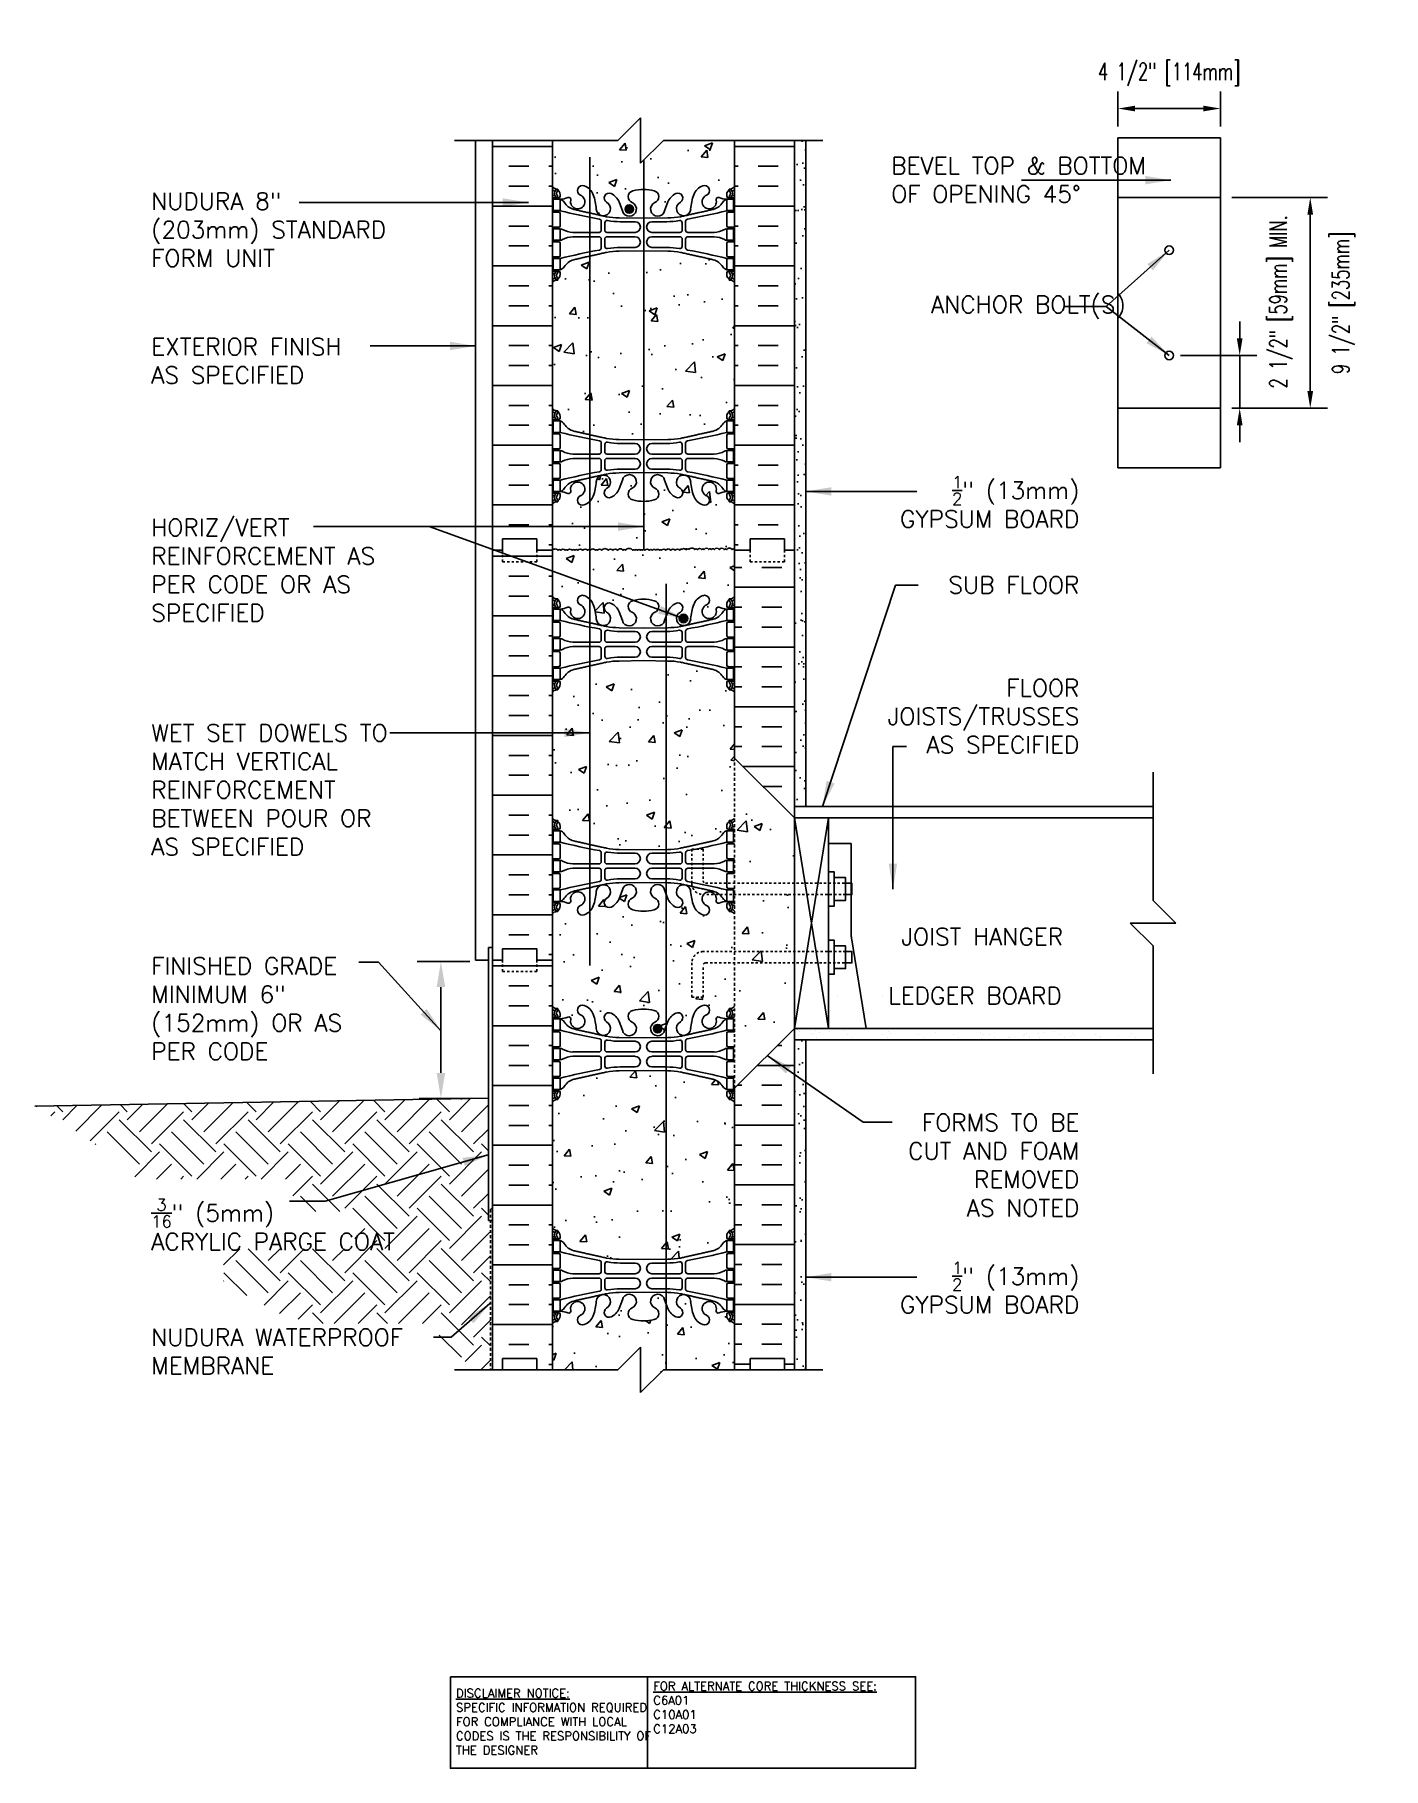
# Model space of a CAD drawing. Header units: inches. Extents: x 23.5 to 82.7, y -12.5 to 63.7.
import ezdxf
from ezdxf.enums import TextEntityAlignment as Align

# ---------------------------------------------------------------- set-up
doc = ezdxf.new("R2010")
doc.units = ezdxf.units.IN
doc.header["$LTSCALE"] = 0.5
doc.header["$MEASUREMENT"] = 0
doc.linetypes.add('DASHED2', pattern=[0.375, 0.25, -0.125])
doc.linetypes.add('HIDDEN2', pattern=[0.1875, 0.125, -0.0625])
for name, color, linetype in [('HATCH', 12, 'Continuous'), ('LINE15', 9, 'Continuous'), ('LINE18', 9, 'Continuous'), ('line25', 2, 'Continuous'), ('LINE3', 3, 'Continuous'), ('LINE50', 5, 'Continuous'), ('LINE9', 9, 'Continuous'), ('TEXT', 4, 'Continuous'), ('Web_Edge', 9, 'Continuous')]:
    doc.layers.add(name, color=color, linetype=linetype)
doc.styles.add('DIM', font='romans.shx', dxfattribs={"width": 0.7})
doc.styles.add('ROMANS', font='romans.shx', dxfattribs={"height": 1.125})
doc.styles.get("Standard").update_dxf_attribs({"font": 'romans.shx', "height": 1.125})
doc.dimstyles.new('ext_12', dxfattribs={"dimscale": 12, "dimtxt": 0.09375, "dimasz": 0.09375, "dimexe": 0.09375, "dimexo": 0.0625, "dimgap": 0.0625, "dimtad": 1, "dimdec": 1, "dimzin": 3, "dimdsep": 46, "dimlunit": 4, "dimtxsty": 'DIM', "dimcen": 0.09, "dimdle": 0.09375, "dimclrt": 4, "dimadec": 0, "dimazin": 0, "dimtfac": 1, "dimtdec": 1, "dimtmove": 2, "dimatfit": 3, "dimfxl": 1, "dimfrac": 2, "dimtolj": 1, "dimtzin": 0, "dimarcsym": 0})
doc.dimstyles.new('ext_8', dxfattribs={"dimscale": 8, "dimtxt": 0.09375, "dimasz": 0.09375, "dimexe": 0.09375, "dimexo": 0.0625, "dimgap": 0.0625, "dimtad": 1, "dimdec": 1, "dimzin": 3, "dimdsep": 46, "dimlunit": 4, "dimtxsty": 'DIM', "dimcen": 0.09, "dimdle": 0.09375, "dimclrt": 4, "dimadec": 0, "dimazin": 0, "dimtfac": 1, "dimtdec": 1, "dimtmove": 2, "dimatfit": 3, "dimfxl": 1, "dimfrac": 2, "dimtolj": 1, "dimtzin": 0, "dimarcsym": 0})
pattern_1 = [(37.5, (34.4269, -7.8671), (-0.031497, 0.963412), [0, -0.76, 0, -0.85, 0, -0.8125]), (7.5, (34.4269, -7.8671), (0.884888, 1.411073), [0, -0.41, 0, -0.685, 0, -0.2625]), (327.5, (33.8119, -7.8671), (1.557071, 0.00283), [0, -0.25, 0, -0.9, 0, -1.175]), (317.5, (33.8119, -7.8671), (1.503063, 0.438838), [0, -0.125, 0, -0.59, 0, -0.675])]

msp = doc.modelspace()

# ---------------------------------------------------------------- texts
at = {"layer": 'TEXT', "style": 'ROMANS'}
for s, p in [(' JOIST HANGER', (61.038, 24.036)), (' LEDGER BOARD', (60.465, 21.444))]:
    msp.add_text(s, height=0.75, dxfattribs=at).set_placement(p, align=Align.MIDDLE_LEFT)
at = {"layer": 'TEXT', "char_height": 0.75, "style": 'ROMANS'}
for s, insert, width, attachment_point in [('BEVEL TOP & BOTTOM \\POF OPENING 45%%D', (61.106, 57.28), 10.7094, 4), ('NUDURA 8" (203mm) STANDARD FORM UNIT', (28.612, 55.091), 11.74859, 4), ('ANCHOR BOLT(S)', (62.854, 51.68), 8.21011, 4), ('EXTERIOR FINISH\\PAS SPECIFIED', (28.612, 49.328), 11.74859, 4), ('\\A1;{\\H0.7x;\\S1/2;}" (13mm) GYPSUM BOARD', (69.372, 43.138), 8.97894, 6), ('HORIZ/VERT REINFORCEMENT AS PER CODE OR AS SPECIFIED', (28.612, 40.136), 11.74859, 4), ('\\A1;{\\H1x;SUB FLOOR}', (69.372, 39.488), 11.43486, 6), ('\\A1;FLOOR JOISTS/TRUSSES \\PAS SPECIFIED', (69.372, 33.716), 11.43486, 6), ('WET SET DOWELS TO MATCH VERTICAL REINFORCEMENT BETWEEN POUR OR AS SPECIFIED', (28.612, 30.488), 11.74859, 4), ('FINISHED GRADE MINIMUM 6" (152mm) OR AS PER CODE', (28.612, 20.877), 10.75183, 4), ('FORMS TO BE \\PCUT AND FOAM REMOVED \\PAS NOTED', (69.372, 13.998), 11.43486, 6), ('\\A1;{\\H0.7x;\\S3/16;}" (5mm) \\PACRYLIC PARGE COAT', (28.612, 11.396), 11.74859, 4), ('\\A1;{\\H0.7x;\\S1/2;}" (13mm) GYPSUM BOARD', (69.372, 8.623), 10.31359, 6), ('\\A1;NUDURA WATERPROOF MEMBRANE', (28.612, 5.814), 12.78313, 4)]:
    msp.add_mtext(s, dxfattribs=dict(at, insert=insert, width=width, attachment_point=attachment_point))
at = {"layer": 'TEXT', "char_height": 0.375, "attachment_point": 4}
for s, insert, width in [('{\\LDISCLAIMER NOTICE:}\\PSPECIFIC INFORMATION REQUIRED FOR COMPLIANCE WITH LOCAL CODES IS THE RESPONSIBILITY OF THE DESIGNER', (41.993, -10.445), 9.3349), ('{\\LFOR ALTERNATE CORE THICKNESS SEE:\\P}C6A01\\PC10A01\\PC12A03', (50.655, -9.818), 15.5553)]:
    msp.add_mtext(s, dxfattribs=dict(at, insert=insert, width=width))

# ---------------------------------------------------------------- blocks, each defined once
blk = doc.blocks.new('*D2')
at = {"layer": 'Defpoints', "color": 0, "transparency": 16777216}
for p in [(73.315, 49.565), (76.409, 49.565), (75.565, 47.252)]:
    blk.add_point(p, dxfattribs=at)
at = {"layer": 'TEXT', "color": 0, "lineweight": -2, "transparency": 16777216}
for p, q in [((76.409, 50.315), (76.409, 51.065)), ((73.815, 49.565), (77.159, 49.565)), ((76.409, 47.252), (76.409, 49.565)), ((76.065, 47.252), (77.159, 47.252)), ((76.409, 46.502), (76.409, 45.752))]:
    blk.add_line(p, q, dxfattribs=at)
at = {"layer": 'TEXT', "color": 0, "transparency": 16777216}
for points in [[(76.284, 50.315), (76.534, 50.315), (76.409, 49.565)], [(76.284, 46.502), (76.534, 46.502), (76.409, 47.252)]]:
    blk.add_solid(points, dxfattribs=at)
at = {"layer": 'TEXT', "color": 4, "transparency": 16777216, "insert": (78.224, 51.923), "char_height": 0.75, "attachment_point": 5, "rotation": 90, "style": 'DIM'}
blk.add_mtext('\\A1;2 1/2" [59mm] MIN.', dxfattribs=at)
blk = doc.blocks.new('*D3')
at = {"layer": 'Defpoints', "color": 0, "transparency": 16777216}
for p in [(75.565, 56.502), (75.565, 47.252), (79.508, 47.252)]:
    blk.add_point(p, dxfattribs=at)
at = {"layer": 'TEXT', "color": 0, "lineweight": -2, "transparency": 16777216}
for p, q in [((76.065, 56.502), (80.258, 56.502)), ((79.508, 55.752), (79.508, 48.002)), ((76.065, 47.252), (80.258, 47.252))]:
    blk.add_line(p, q, dxfattribs=at)
at = {"layer": 'TEXT', "color": 0, "transparency": 16777216}
for points in [[(79.383, 55.752), (79.633, 55.752), (79.508, 56.502)], [(79.383, 48.002), (79.633, 48.002), (79.508, 47.252)]]:
    blk.add_solid(points, dxfattribs=at)
at = {"layer": 'TEXT', "color": 4, "transparency": 16777216, "insert": (80.971, 51.877), "char_height": 0.75, "attachment_point": 5, "rotation": 90, "style": 'DIM'}
blk.add_mtext('\\A1;9 1/2" [235mm]', dxfattribs=at)
blk = doc.blocks.new('*D4')
at = {"layer": 'Defpoints', "color": 0, "transparency": 16777216}
for p in [(71.065, 60.413), (71.065, 59.127), (75.565, 59.127)]:
    blk.add_point(p, dxfattribs=at)
at = {"layer": 'TEXT', "color": 0, "lineweight": -2, "transparency": 16777216}
for p, q in [((71.065, 59.627), (71.065, 61.163)), ((75.565, 59.627), (75.565, 61.163)), ((74.815, 60.413), (71.815, 60.413))]:
    blk.add_line(p, q, dxfattribs=at)
at = {"layer": 'TEXT', "color": 0, "transparency": 16777216}
for points in [[(71.815, 60.538), (71.815, 60.288), (71.065, 60.413)], [(74.815, 60.538), (74.815, 60.288), (75.565, 60.413)]]:
    blk.add_solid(points, dxfattribs=at)
at = {"layer": 'TEXT', "color": 4, "transparency": 16777216, "insert": (73.315, 61.913), "char_height": 0.75, "attachment_point": 5, "style": 'DIM'}
blk.add_mtext('\\A1;4 1/2" [114mm]', dxfattribs=at)

# ---------------------------------------------------------------- dimensions: what is measured, and where the dimension line sits
at = {"layer": 'TEXT'}
dim = msp.add_linear_dim(base=(71.065, 60.413), p1=(75.565, 59.127), p2=(71.065, 59.127), dimstyle='ext_8', dxfattribs=at)
dim.commit()
dim.dimension.update_dxf_attribs({"geometry": '*D4', "text_midpoint": (73.315, 61.913), "dimtype": 160})
dim = msp.add_linear_dim(base=(79.508299069, 47.252439004), p1=(75.564539274, 56.502439004), p2=(75.564539274, 47.252439004), angle=90, dimstyle='ext_8', dxfattribs=at)
dim.commit()
dim.dimension.update_dxf_attribs({"geometry": '*D3', "text_midpoint": (80.971459865, 51.877439004), "dimtype": 160})
dim = msp.add_linear_dim(base=(76.409, 49.565), p1=(75.565, 47.252), p2=(73.315, 49.565), angle=90, text='<> MIN.', dimstyle='ext_8', dxfattribs=at)
dim.commit()
dim.dimension.update_dxf_attribs({"geometry": '*D2', "text_midpoint": (78.224, 51.923), "dimtype": 160})

# ---------------------------------------------------------------- hatches: boundary and pattern name
at = {"layer": 'HATCH'}
h = msp.add_hatch(dxfattribs=at)
h.set_pattern_fill('INSUL', color=256, scale=7, style=0)
h.set_pattern_definition([(0, (-2879.9333, -356.0018), (0, 2.625), []), (0, (-2879.9333, -355.1268), (0, 2.625), [0.875, -0.875]), (0, (-2879.9333, -354.2518), (0, 2.625), [0.875, -0.875])])
h.paths.add_polyline_path([(43.603, 41.008), (44.041, 41.008), (44.041, 41.508), (45.541, 41.508), (45.541, 41.008), (46.228, 41.008), (46.228, 59.008), (45.541, 59.008), (45.541, 59.508), (44.041, 59.508), (44.041, 59.008), (43.603, 59.008)])
h = msp.add_hatch(dxfattribs=at)
h.set_pattern_fill('AR-CONC', color=256, scale=0.5)
edge = h.paths.add_edge_path()
edge.add_spline(control_points=[(47.876, 53.931), (47.163, 53.772)], knot_values=[0, 0, 0.496174, 0.496174], degree=1, periodic=0)
edge.add_arc((47.37, 53.058), 0.743, 106.18929, 145.77198)
edge.add_arc((46.447, 53.67), 0.364, 289.66126, 327.95758, ccw=False)
edge.add_line((46.569, 53.327), (46.464, 53.327))
edge.add_line((46.464, 53.327), (46.464, 53.257))
edge.add_line((46.464, 53.257), (46.512, 53.257))
edge.add_arc((46.512, 53.195), 0.0625, 0, 90, ccw=False)
edge.add_line((46.574, 53.195), (46.574, 53.127))
edge.add_arc((46.324, 53.127), 0.25, 304.0558, 360, ccw=False)
edge.add_line((46.464, 52.92), (46.464, 52.878))
edge.add_line((46.464, 52.878), (46.374, 52.878))
edge.add_arc((46.574, 52.42), 0.5, 113.57818, 133.78911)
edge.add_line((46.228, 52.781), (46.228, 47.234))
edge.add_arc((46.574, 47.595), 0.5, 226.21089, 246.42182)
edge.add_line((46.374, 47.137), (46.464, 47.137))
edge.add_line((46.464, 47.137), (46.464, 47.095))
edge.add_arc((46.324, 46.888), 0.25, 0, 55.9442, ccw=False)
edge.add_line((46.574, 46.888), (46.574, 46.821))
edge.add_arc((46.512, 46.821), 0.0625, -90, 0, ccw=False)
edge.add_line((46.512, 46.758), (46.464, 46.758))
edge.add_line((46.464, 46.758), (46.464, 46.688))
edge.add_line((46.464, 46.688), (46.569, 46.688))
edge.add_arc((46.447, 46.346), 0.364, 32.04242, 70.33874, ccw=False)
edge.add_arc((47.37, 46.957), 0.743, 214.22802, 253.81071)
edge.add_spline(control_points=[(47.163, 46.243), (47.876, 46.084)], knot_values=[0, 0, 0.496174, 0.496174], degree=1, periodic=0)
edge.add_line((47.876, 46.084), (47.876, 53.931))
edge = h.paths.add_edge_path()
edge.add_line((50.24, 54.161), (50.228, 54.161))
edge.add_line((50.228, 54.161), (49.162, 54.145))
edge.add_arc((49.157, 51.161), 2.984, 89.90053, 100.74538)
edge.add_spline(control_points=[(48.6, 54.093), (47.876, 53.931)], knot_values=[0.496174, 0.496174, 1, 1], degree=1, periodic=0)
edge.add_line((47.876, 53.931), (47.876, 46.084))
edge.add_spline(control_points=[(47.876, 46.084), (48.6, 45.922)], knot_values=[0.496174, 0.496174, 1, 1], degree=1, periodic=0)
edge.add_arc((49.157, 48.854), 2.984, 259.25462, 270.09947)
edge.add_line((49.162, 45.87), (50.228, 45.854))
edge.add_line((50.228, 45.854), (50.24, 45.854))
edge.add_line((50.24, 45.854), (50.24, 54.161))
edge = h.paths.add_edge_path()
edge.add_arc((53.882, 52.42), 0.5, 46.21089, 66.42182)
edge.add_line((54.082, 52.878), (53.992, 52.878))
edge.add_line((53.992, 52.878), (53.992, 52.92))
edge.add_arc((54.132, 53.127), 0.25, 180, 235.9442, ccw=False)
edge.add_line((53.882, 53.127), (53.882, 53.195))
edge.add_arc((53.945, 53.195), 0.0625, 90, 180, ccw=False)
edge.add_line((53.945, 53.257), (53.992, 53.257))
edge.add_line((53.992, 53.257), (53.992, 53.327))
edge.add_line((53.992, 53.327), (53.887, 53.327))
edge.add_arc((54.01, 53.67), 0.364, 212.04242, 250.33874, ccw=False)
edge.add_arc((53.087, 53.058), 0.743, 34.22802, 73.81071)
edge.add_spline(control_points=[(53.294, 53.772), (51.856, 54.093)], knot_values=[0, 0, 1, 1], degree=1, periodic=0)
edge.add_arc((51.3, 51.161), 2.984, 79.25462, 90.09947)
edge.add_line((51.295, 54.145), (50.24, 54.161))
edge.add_line((50.24, 54.161), (50.24, 45.854))
edge.add_line((50.24, 45.854), (51.295, 45.87))
edge.add_arc((51.3, 48.854), 2.984, 269.90053, 280.74538)
edge.add_spline(control_points=[(51.856, 45.922), (53.294, 46.243)], knot_values=[0, 0, 1, 1], degree=1, periodic=0)
edge.add_arc((53.087, 46.957), 0.743, 286.18929, 325.77198)
edge.add_arc((54.01, 46.346), 0.364, 109.66126, 147.95758, ccw=False)
edge.add_line((53.887, 46.688), (53.992, 46.688))
edge.add_line((53.992, 46.688), (53.992, 46.758))
edge.add_line((53.992, 46.758), (53.945, 46.758))
edge.add_arc((53.945, 46.821), 0.0625, 180, 270, ccw=False)
edge.add_line((53.882, 46.821), (53.882, 46.888))
edge.add_arc((54.132, 46.888), 0.25, 124.0558, 180, ccw=False)
edge.add_line((53.992, 47.095), (53.992, 47.137))
edge.add_line((53.992, 47.137), (54.082, 47.137))
edge.add_arc((53.882, 47.595), 0.5, 293.57818, 313.78911)
edge.add_line((54.228, 47.234), (54.228, 52.781))
h.paths.add_polyline_path([(50.103, 59.008), (50.103, 60.008), (49.103, 59.008), (46.228, 59.008), (46.228, 56.973, 0.088416), (46.374, 56.876), (46.464, 56.876), (46.464, 56.834, -0.249069), (46.574, 56.627), (46.574, 56.56, -0.414214), (46.512, 56.497), (46.464, 56.497), (46.464, 56.427), (46.569, 56.427, 0.085348), (46.899, 56.503, -0.669601), (47.031, 56.382, 2.087231), (47.465, 56.607, -1), (47.629, 57.016, -0.21345), (48.021, 56.626, -0.069923), (48.158, 55.983, 1.629604), (48.629, 56.284, -1.059167), (48.835, 56.666, -0.16372), (49.157, 56.312), (49.3, 55.925, 1.612474), (49.731, 56.285, -0.734872), (49.754, 56.796, -0.070129), (50.24, 56.858), (50.24, 58.144), (50.103, 58.008)])
h.paths.add_polyline_path([(49.792, 55.998, -1), (49.417, 55.998, -1)], flags=16)
h.paths.add_polyline_path([(54.228, 59.008), (51.103, 59.008), (50.24, 58.144), (50.24, 56.858, -0.066822), (50.702, 56.796, -0.734872), (50.726, 56.285, 1.612474), (51.157, 55.925), (51.3, 56.312, -0.16372), (51.622, 56.666, -1.059167), (51.828, 56.284, 1.629604), (52.299, 55.983, -0.069923), (52.436, 56.626, -0.21345), (52.828, 57.016, -1), (52.991, 56.607, 2.087231), (53.425, 56.382, -0.669601), (53.558, 56.503, 0.085348), (53.887, 56.427), (53.992, 56.427), (53.992, 56.497), (53.945, 56.497, -0.414214), (53.882, 56.56), (53.882, 56.627, -0.249069), (53.992, 56.834), (53.992, 56.876), (54.082, 56.876, 0.088416), (54.228, 56.973)])
edge = h.paths.add_edge_path()
edge.add_spline(control_points=[(47.876, 35.931), (47.163, 35.772)], knot_values=[0, 0, 0.496174, 0.496174], degree=1, periodic=0)
edge.add_arc((47.37, 35.058), 0.743, 106.18929, 145.77198)
edge.add_arc((46.447, 35.67), 0.364, 289.66126, 327.95758, ccw=False)
edge.add_line((46.569, 35.327), (46.464, 35.327))
edge.add_line((46.464, 35.327), (46.464, 35.257))
edge.add_line((46.464, 35.257), (46.512, 35.257))
edge.add_arc((46.512, 35.195), 0.0625, 0, 90, ccw=False)
edge.add_line((46.574, 35.195), (46.574, 35.127))
edge.add_arc((46.324, 35.127), 0.25, 304.0558, 360, ccw=False)
edge.add_line((46.464, 34.92), (46.464, 34.878))
edge.add_line((46.464, 34.878), (46.374, 34.878))
edge.add_arc((46.574, 34.42), 0.5, 113.57818, 133.78911)
edge.add_line((46.228, 34.781), (46.228, 29.234))
edge.add_arc((46.574, 29.595), 0.5, 226.21089, 246.42182)
edge.add_line((46.374, 29.137), (46.464, 29.137))
edge.add_line((46.464, 29.137), (46.464, 29.095))
edge.add_arc((46.324, 28.888), 0.25, 0, 55.9442, ccw=False)
edge.add_line((46.574, 28.888), (46.574, 28.821))
edge.add_arc((46.512, 28.821), 0.0625, -90, 0, ccw=False)
edge.add_line((46.512, 28.758), (46.464, 28.758))
edge.add_line((46.464, 28.758), (46.464, 28.688))
edge.add_line((46.464, 28.688), (46.569, 28.688))
edge.add_line((46.569, 28.688), (46.569, 28.188))
edge.add_arc((53.378, 55.609), 28.253, 256.05522, 258.77053)
edge.add_line((47.876, 27.896), (47.876, 35.931))
edge = h.paths.add_edge_path()
edge.add_line((51.23, 36.146), (50.228, 36.161))
edge.add_line((50.228, 36.161), (49.162, 36.145))
edge.add_arc((49.157, 33.161), 2.984, 89.90053, 100.74538)
edge.add_spline(control_points=[(48.6, 36.093), (48.06, 35.972)], knot_values=[0.624043, 0.624043, 1, 1], degree=1, periodic=0)
edge.add_spline(control_points=[(48.06, 35.972), (47.876, 35.931)], knot_values=[0.496174, 0.496174, 0.624043, 0.624043], degree=1, periodic=0)
edge.add_line((47.876, 35.931), (47.876, 28.084))
edge.add_spline(control_points=[(47.876, 28.084), (48.06, 28.043)], knot_values=[0.496174, 0.496174, 0.624043, 0.624043], degree=1, periodic=0)
edge.add_spline(control_points=[(48.06, 28.043), (48.6, 27.922)], knot_values=[0.624043, 0.624043, 1, 1], degree=1, periodic=0)
edge.add_arc((49.157, 30.854), 2.984, 259.25462, 270.09947)
edge.add_line((49.162, 27.87), (50.228, 27.854))
edge.add_line((50.228, 27.854), (51.23, 27.869))
edge.add_line((51.23, 27.869), (51.23, 36.146))
edge = h.paths.add_edge_path()
edge.add_line((54.228, 31.883), (54.228, 34.781))
edge.add_arc((53.882, 34.42), 0.5, 46.21089, 66.42182)
edge.add_line((54.082, 34.878), (53.992, 34.878))
edge.add_line((53.992, 34.878), (53.992, 34.92))
edge.add_arc((54.132, 35.127), 0.25, 180, 235.9442, ccw=False)
edge.add_line((53.882, 35.127), (53.882, 35.195))
edge.add_arc((53.945, 35.195), 0.0625, 90, 180, ccw=False)
edge.add_line((53.945, 35.257), (53.992, 35.257))
edge.add_line((53.992, 35.257), (53.992, 35.327))
edge.add_line((53.992, 35.327), (53.887, 35.327))
edge.add_arc((54.01, 35.67), 0.364, 212.04242, 250.33874, ccw=False)
edge.add_arc((53.087, 35.058), 0.743, 34.22802, 73.81071)
edge.add_spline(control_points=[(53.294, 35.772), (51.856, 36.093)], knot_values=[0, 0, 1, 1], degree=1, periodic=0)
edge.add_arc((51.3, 33.161), 2.984, 79.25462, 90.09947)
edge.add_line((51.295, 36.145), (51.23, 36.146))
edge.add_line((51.23, 36.146), (51.23, 27.869))
edge.add_line((51.23, 27.869), (51.295, 27.87))
edge.add_arc((51.3, 30.854), 2.984, 269.90053, 280.74538)
edge.add_spline(control_points=[(51.856, 27.922), (53.294, 28.243)], knot_values=[0, 0, 1, 1], degree=1, periodic=0)
edge.add_arc((53.087, 28.957), 0.743, 286.18929, 325.77198)
edge.add_arc((54.01, 28.346), 0.364, 109.66126, 147.95758, ccw=False)
edge.add_line((53.887, 28.688), (53.992, 28.688))
edge.add_line((53.992, 28.688), (53.992, 28.758))
edge.add_line((53.992, 28.758), (53.945, 28.758))
edge.add_arc((53.945, 28.821), 0.0625, 180, 270, ccw=False)
edge.add_line((53.882, 28.821), (53.882, 28.888))
edge.add_arc((54.132, 28.888), 0.25, 124.0558, 180, ccw=False)
edge.add_line((53.992, 29.095), (53.992, 29.137))
edge.add_line((53.992, 29.137), (54.082, 29.137))
edge.add_arc((53.882, 29.595), 0.5, 293.57818, 313.78911)
edge.add_line((54.228, 29.234), (54.228, 31.883))
h.paths.add_polyline_path([(51.23, 25.894), (51.157, 26.09, 1.612474), (50.726, 25.731, -0.734872), (50.702, 25.22, -0.068475), (50.228, 25.158, -0.068475), (49.754, 25.22, -0.734872), (49.731, 25.731, 1.612474), (49.3, 26.09), (49.157, 25.704, -0.16372), (48.835, 25.35, -1.059167), (48.629, 25.732, 1.629604), (48.158, 26.033, -0.069923), (48.021, 25.389, -0.21345), (47.629, 25, -1), (47.465, 25.408, 2.087231), (47.031, 25.633, -0.669601), (46.899, 25.513, 0.085348), (46.569, 25.588), (46.464, 25.588), (46.464, 25.518), (46.512, 25.518, -0.414214), (46.574, 25.456), (46.574, 25.388, -0.249069), (46.464, 25.181), (46.464, 25.139), (46.374, 25.139, 0.088416), (46.228, 25.042), (46.228, 23.008), (46.228, 20.973, 0.088416), (46.374, 20.876), (46.464, 20.876), (46.464, 20.834, -0.249069), (46.574, 20.627), (46.574, 20.56, -0.414214), (46.512, 20.497), (46.464, 20.497), (46.464, 20.427), (46.569, 20.427, 0.085348), (46.899, 20.503, -0.669601), (47.031, 20.382, 2.087231), (47.465, 20.607, -1), (47.629, 21.016, -0.21345), (48.021, 20.626, -0.069923), (48.158, 19.983, 1.629604), (48.629, 20.284, -1.059167), (48.835, 20.666, -0.16372), (49.157, 20.312), (49.3, 19.925, 1.612474), (49.731, 20.285, -0.734872), (49.754, 20.796, -0.068475), (50.228, 20.858, -0.068475), (50.702, 20.796, -0.734872), (50.726, 20.285, 1.612474), (51.157, 19.925), (51.23, 20.121)])
h.paths.add_polyline_path([(51.04, 19.998, -1), (50.665, 19.998, -1)], flags=16)
h.paths.add_polyline_path([(54.228, 25.042, 0.088416), (54.082, 25.139), (53.992, 25.139), (53.992, 25.181, -0.249069), (53.882, 25.388), (53.882, 25.456, -0.414214), (53.945, 25.518), (53.992, 25.518), (53.992, 25.588), (53.887, 25.588, 0.085348), (53.558, 25.513, -0.669601), (53.425, 25.633, 0.213335), (53.369, 25.883), (52.867, 25.883, 0.482079), (52.991, 25.408, -1), (52.828, 25, -0.21345), (52.436, 25.389, -0.069923), (52.299, 26.033, 1.629604), (51.828, 25.732, -1.059167), (51.622, 25.35, -0.16372), (51.3, 25.704), (51.23, 25.894), (51.23, 20.121), (51.3, 20.312, -0.16372), (51.622, 20.666, -1.059167), (51.828, 20.284, 1.629604), (52.299, 19.983, -0.069923), (52.436, 20.626, -0.21345), (52.828, 21.016, -1), (52.991, 20.607, 2.087231), (53.425, 20.382, -0.669601), (53.558, 20.503, 0.085348), (53.887, 20.427), (53.992, 20.427), (53.992, 20.497), (53.945, 20.497, -0.414214), (53.882, 20.56), (53.882, 20.627, -0.249069), (53.992, 20.834), (53.992, 20.876), (54.082, 20.876, 0.088416), (54.228, 20.973), (54.228, 22.883), (52.953, 22.883, 0.414214), (52.853, 22.783), (52.853, 21.383), (52.353, 21.383), (52.353, 22.883, -0.414214), (52.853, 23.383), (54.228, 23.383)])
h.paths.add_polyline_path([(51.23, 7.894), (51.157, 8.09, 1.612474), (50.726, 7.731, -0.734872), (50.702, 7.22, -0.068475), (50.228, 7.158, -0.068475), (49.754, 7.22, -0.734872), (49.731, 7.731, 1.612474), (49.3, 8.09), (49.157, 7.704, -0.16372), (48.835, 7.35, -1.059167), (48.629, 7.732, 1.629604), (48.158, 8.033, -0.069923), (48.021, 7.389, -0.21345), (47.629, 7, -1), (47.465, 7.408, 2.087231), (47.031, 7.633, -0.669601), (46.899, 7.513, 0.085348), (46.569, 7.588), (46.464, 7.588), (46.464, 7.518), (46.512, 7.518, -0.414214), (46.574, 7.456), (46.574, 7.388, -0.249069), (46.464, 7.181), (46.464, 7.139), (46.374, 7.139, 0.088416), (46.228, 7.042), (46.228, 5.008), (49.103, 5.008), (50.103, 6.008), (50.103, 5.008), (50.103, 4.008), (51.103, 5.008), (51.23, 5.008)])
h.paths.add_polyline_path([(54.228, 7.042, 0.088416), (54.082, 7.139), (53.992, 7.139), (53.992, 7.181, -0.249069), (53.882, 7.388), (53.882, 7.456, -0.414214), (53.945, 7.518), (53.992, 7.518), (53.992, 7.588), (53.887, 7.588, 0.085348), (53.558, 7.513, -0.669601), (53.425, 7.633, 2.087231), (52.991, 7.408, -1), (52.828, 7, -0.21345), (52.436, 7.389, -0.069923), (52.299, 8.033, 1.629604), (51.828, 7.732, -1.059167), (51.622, 7.35, -0.16372), (51.3, 7.704), (51.23, 7.894), (51.23, 5.008), (54.228, 5.008)])
edge = h.paths.add_edge_path()
edge.add_arc((53.882, 16.42), 0.5, 46.21089, 66.42182)
edge.add_line((54.082, 16.878), (53.992, 16.878))
edge.add_line((53.992, 16.878), (53.992, 16.92))
edge.add_arc((54.132, 17.127), 0.25, 180, 235.9442, ccw=False)
edge.add_line((53.882, 17.127), (53.882, 17.195))
edge.add_arc((53.945, 17.195), 0.0625, 90, 180, ccw=False)
edge.add_line((53.945, 17.257), (53.992, 17.257))
edge.add_line((53.992, 17.257), (53.992, 17.327))
edge.add_line((53.992, 17.327), (53.887, 17.327))
edge.add_arc((54.01, 17.67), 0.364, 212.04242, 250.33874, ccw=False)
edge.add_arc((53.087, 17.058), 0.743, 34.22802, 73.81071)
edge.add_spline(control_points=[(53.294, 17.772), (51.856, 18.093)], knot_values=[0, 0, 1, 1], degree=1, periodic=0)
edge.add_arc((51.3, 15.161), 2.984, 79.25462, 90.09947)
edge.add_line((51.295, 18.145), (51.23, 18.146))
edge.add_line((51.23, 18.146), (51.23, 9.869))
edge.add_line((51.23, 9.869), (51.295, 9.87))
edge.add_arc((51.3, 12.854), 2.984, 269.90053, 280.74538)
edge.add_spline(control_points=[(51.856, 9.922), (53.294, 10.243)], knot_values=[0, 0, 1, 1], degree=1, periodic=0)
edge.add_arc((53.087, 10.957), 0.743, 286.18929, 325.77198)
edge.add_arc((54.01, 10.346), 0.364, 109.66126, 147.95758, ccw=False)
edge.add_line((53.887, 10.688), (53.992, 10.688))
edge.add_line((53.992, 10.688), (53.992, 10.758))
edge.add_line((53.992, 10.758), (53.945, 10.758))
edge.add_arc((53.945, 10.821), 0.0625, 180, 270, ccw=False)
edge.add_line((53.882, 10.821), (53.882, 10.888))
edge.add_arc((54.132, 10.888), 0.25, 124.0558, 180, ccw=False)
edge.add_line((53.992, 11.095), (53.992, 11.137))
edge.add_line((53.992, 11.137), (54.082, 11.137))
edge.add_arc((53.882, 11.595), 0.5, 293.57818, 313.78911)
edge.add_line((54.228, 11.234), (54.228, 16.781))
h = msp.add_hatch(dxfattribs=at)
h.set_pattern_fill('INSUL', color=256, scale=7, style=0)
h.set_pattern_definition([(180, (2980.39, -356.0018), (0, 2.625), []), (180, (2980.39, -355.1268), (0, 2.625), [0.875, -0.875]), (180, (2980.39, -354.2518), (0, 2.625), [0.875, -0.875])])
h.paths.add_polyline_path([(56.853, 41.008), (56.416, 41.008), (56.416, 41.508), (54.916, 41.508), (54.916, 41.008), (54.228, 41.008), (54.228, 59.008), (54.916, 59.008), (54.916, 59.508), (56.416, 59.508), (56.416, 59.008), (56.853, 59.008)])
h = msp.add_hatch(dxfattribs=at)
h.set_pattern_fill('AR-SAND', color=256, scale=0.5, style=0)
h.set_pattern_definition(pattern_1)
h.paths.add_polyline_path([(57.353, 59.008), (56.853, 59.008), (56.853, 41.008), (56.853, 29.758), (57.353, 29.758)])
h = msp.add_hatch(dxfattribs=at)
h.set_pattern_fill('AR-CONC', color=256, scale=0.5)
h.paths.add_polyline_path([(54.228, 41.008), (54.228, 41.063, 0.063927), (54.209, 41.042, 0.520567), (54.114, 41.042, 0.520567), (53.889, 41.042, 0.520567), (53.768, 41.042, 0.520567), (53.558, 41.042, 0.520567), (53.348, 41.042, 0.520567), (53.222, 41.042, 0.520567), (53.096, 41.042, 0.520567), (52.886, 41.042, 0.520567), (52.782, 41.042, 0.520567), (52.598, 41.042, 0.520567), (52.477, 41.042, 0.484838), (52.228, 41.042, 0.613818), (52.145, 41.05, 0.520567), (52.056, 41.05, 0.520567), (51.925, 41.05, 0.520567), (51.825, 41.008, 0.520567), (51.621, 41.008, 0.520567), (51.427, 41.008, 0.520567), (51.206, 41.008, 0.520567), (51.028, 41.008, 0.520567), (50.928, 41.008, 0.520567), (50.771, 41.008, 0.520567), (50.619, 41.008, 0.520567), (50.472, 41.008, 0.520567), (50.293, 41.008, 0.520567), (50.178, 41.008, 0.520567), (50.089, 41.008, 0.520567), (49.968, 41.008, 0.520567), (49.853, 41.008, 0.520567), (49.748, 41.008, 0.520567), (49.441, 41.008, 0.520567), (49.331, 41.008, 0.520567), (49.085, 41.008, 0.520567), (48.885, 41.008, 0.520567), (48.675, 41.008, 0.520567), (48.397, 41.008, 0.520567), (48.209, 41.008, 0.520567), (48.114, 41.008, 0.580598), (47.876, 40.986), (47.876, 38.853, -0.100382), (48.021, 38.626, -0.069923), (48.158, 37.983, 1.629604), (48.629, 38.284, -1.059167), (48.835, 38.666, -0.16372), (49.157, 38.312), (49.3, 37.925, 1.612474), (49.731, 38.285, -0.734872), (49.754, 38.796, -0.068475), (50.228, 38.858, -0.068475), (50.702, 38.796, -0.734872), (50.726, 38.285, 1.612474), (51.157, 37.925), (51.3, 38.312, -0.16372), (51.622, 38.666, -1.059167), (51.828, 38.284, 1.629604), (52.299, 37.983, -0.069923), (52.436, 38.626, -0.21345), (52.828, 39.016, -1), (52.991, 38.607, 2.087231), (53.425, 38.382, -0.669601), (53.558, 38.503, 0.085348), (53.887, 38.427), (53.992, 38.427), (53.992, 38.497), (53.945, 38.497, -0.414214), (53.882, 38.56), (53.882, 38.627, -0.249069), (53.992, 38.834), (53.992, 38.876), (54.082, 38.876, 0.088416), (54.228, 38.973)])
h.paths.add_polyline_path([(52.174, 38.014, -1), (51.799, 38.014, -1)], flags=16)
h.paths.add_polyline_path([(47.876, 40.986), (47.876, 41.021, 0.442284), (47.768, 41.008, 0.520567), (47.558, 41.008, 0.520567), (47.348, 41.008, 0.520567), (47.222, 41.008, 0.520567), (47.096, 41.008, 0.520567), (46.886, 41.008, 0.520567), (46.782, 41.008, 0.520567), (46.598, 41.008, 0.520567), (46.477, 41.008, 0.484838), (46.228, 41.008), (46.228, 38.973, 0.088416), (46.374, 38.876), (46.464, 38.876), (46.464, 38.834, -0.249069), (46.574, 38.627), (46.574, 38.56, -0.414214), (46.512, 38.497), (46.464, 38.497), (46.464, 38.427), (46.569, 38.427, 0.085348), (46.899, 38.503, -0.669601), (47.031, 38.382, 2.087231), (47.465, 38.607, -1), (47.629, 39.016, -0.110696), (47.876, 38.853)])
h.paths.add_polyline_path([(54.228, 43.042, 0.088416), (54.082, 43.139), (53.992, 43.139), (53.992, 43.181, -0.249069), (53.882, 43.388), (53.882, 43.456, -0.414214), (53.945, 43.518), (53.992, 43.518), (53.992, 43.588), (53.887, 43.588, 0.085348), (53.558, 43.513, -0.669601), (53.425, 43.633, 2.087231), (52.991, 43.408, -1), (52.828, 43, -0.21345), (52.436, 43.389, -0.069923), (52.299, 44.033, 1.702394), (51.849, 43.72, -0.940793), (51.646, 43.337, -0.173075), (51.3, 43.704), (51.157, 44.09, 1.612474), (50.726, 43.731, -0.734872), (50.702, 43.22, -0.066822), (50.24, 43.158), (50.24, 41.038, -0.229009), (50.293, 41.008, -0.520567), (50.472, 41.008, -0.520567), (50.619, 41.008, -0.520567), (50.771, 41.008, -0.520567), (50.928, 41.008, -0.520567), (51.028, 41.008, -0.520567), (51.206, 41.008, -0.520567), (51.427, 41.008, -0.520567), (51.621, 41.008, -0.520567), (51.825, 41.008, -0.520567), (51.925, 41.05, -0.520567), (52.056, 41.05, -0.520567), (52.145, 41.05, -0.613818), (52.228, 41.042, -0.484838), (52.477, 41.042, -0.520567), (52.598, 41.042, -0.520567), (52.782, 41.042, -0.520567), (52.886, 41.042, -0.520567), (53.096, 41.042, -0.520567), (53.222, 41.042, -0.520567), (53.348, 41.042, -0.520567), (53.558, 41.042, -0.520567), (53.768, 41.042, -0.520567), (53.889, 41.042, -0.520567), (54.114, 41.042, -0.520567), (54.209, 41.042, -0.063927), (54.228, 41.063)])
h.paths.add_polyline_path([(50.24, 43.158, -0.070129), (49.754, 43.22, -0.734872), (49.731, 43.731, 1.612474), (49.3, 44.09), (49.157, 43.704, -0.173075), (48.811, 43.337, -0.940793), (48.607, 43.72, 1.702394), (48.158, 44.033, -0.069923), (48.021, 43.389, -0.100382), (47.876, 43.162), (47.876, 41.021, -0.063632), (47.889, 41.008, -0.520567), (48.114, 41.008, -0.520567), (48.209, 41.008, -0.520567), (48.397, 41.008, -0.520567), (48.675, 41.008, -0.520567), (48.885, 41.008, -0.520567), (49.085, 41.008, -0.520567), (49.331, 41.008, -0.520567), (49.441, 41.008, -0.520567), (49.748, 41.008, -0.520567), (49.853, 41.008, -0.520567), (49.968, 41.008, -0.520567), (50.089, 41.008, -0.520567), (50.178, 41.008, -0.260502), (50.24, 41.038)])
h.paths.add_polyline_path([(47.876, 43.162, -0.110696), (47.629, 43, -1), (47.465, 43.408, 2.087231), (47.031, 43.633, -0.669601), (46.899, 43.513, 0.085348), (46.569, 43.588), (46.464, 43.588), (46.464, 43.518), (46.512, 43.518, -0.414214), (46.574, 43.456), (46.574, 43.388, -0.249069), (46.464, 43.181), (46.464, 43.139), (46.374, 43.139, 0.088416), (46.228, 43.042), (46.228, 41.008, -0.484838), (46.477, 41.008, -0.520567), (46.598, 41.008, -0.520567), (46.782, 41.008, -0.520567), (46.886, 41.008, -0.520567), (47.096, 41.008, -0.520567), (47.222, 41.008, -0.520567), (47.348, 41.008, -0.520567), (47.558, 41.008, -0.520567), (47.768, 41.008, -0.442284), (47.876, 41.021)])
h = msp.add_hatch(dxfattribs=at)
h.set_pattern_fill('INSUL', color=256, scale=7, style=0)
h.set_pattern_definition([(0, (-2879.9333, -374.0018), (0, 2.625), []), (0, (-2879.9333, -373.1268), (0, 2.625), [0.875, -0.875]), (0, (-2879.9333, -372.2518), (0, 2.625), [0.875, -0.875])])
h.paths.add_polyline_path([(43.603, 23.008), (44.041, 23.008), (44.041, 23.508), (45.541, 23.508), (45.541, 23.008), (46.228, 23.008), (46.228, 41.008), (45.541, 41.008), (45.541, 41.508), (44.041, 41.508), (44.041, 41.008), (43.603, 41.008)])
h = msp.add_hatch(dxfattribs=at)
h.set_pattern_fill('INSUL', color=256, scale=7, style=0)
h.set_pattern_definition([(0, (34.427, -7.867), (0, 2.625), []), (0, (34.427, -6.992), (0, 2.625), [0.875, -0.875]), (0, (34.427, -6.117), (0, 2.625), [0.875, -0.875])])
h.paths.add_polyline_path([(54.228, 31.883), (56.853, 29.258), (56.853, 41.008), (56.416, 41.008), (56.416, 40.508), (54.916, 40.508), (54.916, 41.008), (54.228, 41.008)])
h.paths.add_polyline_path([(56.853, 20.008), (54.228, 17.383), (54.228, 5.008), (54.916, 5.008), (54.916, 5.508), (56.416, 5.508), (56.416, 5.008), (56.853, 5.008)])
h = msp.add_hatch(dxfattribs=at)
h.set_pattern_fill('AR-CONC', color=256, scale=0.5, style=0)
h.set_pattern_definition([(50, (-79.1957, -130.6316), (3.5863, -0.31376), [0.375, -4.125]), (355, (-79.1957, -130.6316), (-0.693757, 3.76096), [0.3, -3.3]), (100.4514, (-78.897, -130.6577), (2.892547, 3.4472), [0.3187, -3.50571]), (46.1842, (-79.1957, -129.6316), (5.336205, -0.827595), [0.5625, -6.1875]), (96.6356, (-78.751, -129.7005), (4.67331, 4.87059), [0.47805, -5.25856]), (351.1842, (-79.1957, -129.6316), (4.67331, 4.8706), [0.45, -4.95]), (21, (-78.6957, -129.8816), (2.984535, -2.013094), [0.375, -4.125]), (326, (-78.6957, -129.8816), (1.216577, 3.62575), [0.3, -3.3]), (71.4514, (-78.447, -130.0493), (4.201113, 1.61265), [0.3187, -3.50571]), (37.5, (-79.1957, -130.6316), (0.060799, 1.664469), [0, -3.26, 0, -3.35, 0, -3.3125]), (7.5, (-79.1957, -130.6316), (1.315348, 1.972059), [0, -1.91, 0, -3.185, 0, -1.2625]), (327.5, (-80.3107, -130.6316), (2.669112, -0.112774), [0, -1.25, 0, -3.9, 0, -5.175]), (317.5, (-80.8107, -130.6316), (2.91593, 0.500525), [0, -1.625, 0, -2.59, 0, -3.675])])
h.paths.add_polyline_path([(56.853, 26.695), (54.228, 26.695), (54.228, 22.57), (56.853, 22.57)])
h.paths.add_polyline_path([(56.853, 21.133), (56.853, 22.07), (54.228, 22.07), (54.228, 18.508)])
h.paths.add_polyline_path([(54.228, 30.758), (54.228, 27.195), (56.853, 27.195), (56.853, 28.133)])
h = msp.add_hatch(dxfattribs=at)
h.set_pattern_fill('INSUL', color=256, scale=7, style=0)
h.set_pattern_definition([(0, (-2879.9333, -392.0018), (0, 2.625), []), (0, (-2879.9333, -391.1268), (0, 2.625), [0.875, -0.875]), (0, (-2879.9333, -390.2518), (0, 2.625), [0.875, -0.875])])
h.paths.add_polyline_path([(43.603, 5.008), (44.041, 5.008), (44.041, 5.508), (45.541, 5.508), (45.541, 5.008), (46.228, 5.008), (46.228, 23.008), (45.541, 23.008), (45.541, 23.508), (44.041, 23.508), (44.041, 23.008), (43.603, 23.008)])
h = msp.add_hatch(dxfattribs=at)
h.set_pattern_fill('AR-SAND', color=256, scale=0.5, style=0)
h.set_pattern_definition(pattern_1)
h.paths.add_polyline_path([(57.353, 19.196), (57.26, 19.508), (56.853, 19.508), (56.853, 5.008), (57.353, 5.008)])
h = msp.add_hatch(dxfattribs=at)
h.set_pattern_fill('AR-CONC', color=256, scale=0.5)
edge = h.paths.add_edge_path()
edge.add_line((51.23, 18.146), (50.228, 18.161))
edge.add_line((50.228, 18.161), (49.162, 18.145))
edge.add_arc((49.157, 15.161), 2.984, 89.90053, 100.74538)
edge.add_spline(control_points=[(48.6, 18.093), (47.163, 17.772)], knot_values=[0, 0, 1, 1], degree=1, periodic=0)
edge.add_arc((47.37, 17.058), 0.743, 106.18929, 145.77198)
edge.add_arc((46.447, 17.67), 0.364, 289.66126, 327.95758, ccw=False)
edge.add_line((46.569, 17.327), (46.464, 17.327))
edge.add_line((46.464, 17.327), (46.464, 17.257))
edge.add_line((46.464, 17.257), (46.512, 17.257))
edge.add_arc((46.512, 17.195), 0.0625, 0, 90, ccw=False)
edge.add_line((46.574, 17.195), (46.574, 17.127))
edge.add_arc((46.324, 17.127), 0.25, 304.0558, 360, ccw=False)
edge.add_line((46.464, 16.92), (46.464, 16.878))
edge.add_line((46.464, 16.878), (46.374, 16.878))
edge.add_arc((46.574, 16.42), 0.5, 113.57818, 133.78911)
edge.add_line((46.228, 16.781), (46.228, 11.234))
edge.add_arc((46.574, 11.595), 0.5, 226.21089, 246.42182)
edge.add_line((46.374, 11.137), (46.464, 11.137))
edge.add_line((46.464, 11.137), (46.464, 11.095))
edge.add_arc((46.324, 10.888), 0.25, 0, 55.9442, ccw=False)
edge.add_line((46.574, 10.888), (46.574, 10.821))
edge.add_arc((46.512, 10.821), 0.0625, -90, 0, ccw=False)
edge.add_line((46.512, 10.758), (46.464, 10.758))
edge.add_line((46.464, 10.758), (46.464, 10.688))
edge.add_line((46.464, 10.688), (46.569, 10.688))
edge.add_arc((46.447, 10.346), 0.364, 32.04242, 70.33874, ccw=False)
edge.add_arc((47.37, 10.957), 0.743, 214.22802, 253.81071)
edge.add_spline(control_points=[(47.163, 10.243), (48.6, 9.922)], knot_values=[0, 0, 1, 1], degree=1, periodic=0)
edge.add_arc((49.157, 12.854), 2.984, 259.25462, 270.09947)
edge.add_line((49.162, 9.87), (50.228, 9.854))
edge.add_line((50.228, 9.854), (51.23, 9.869))
edge.add_line((51.23, 9.869), (51.23, 18.146))
h = msp.add_hatch(dxfattribs=at)
h.set_pattern_fill('EARTH', color=256, scale=8, angle=45, style=0)
h.set_pattern_definition([(45, (-56.2328, -95.3751), (2e-16, 2.828427), [2, -2]), (45, (-56.763, -94.8448), (2e-16, 2.828427), [2, -2]), (45, (-57.2934, -94.3145), (2e-16, 2.828427), [2, -2]), (135, (-57.2934, -93.961), (-2.828427, 4e-16), [2, -2]), (135, (-56.763, -93.4306), (-2.828427, 4e-16), [2, -2]), (135, (-56.2328, -92.9002), (-2.828427, 4e-16), [2, -2])])
h.paths.add_polyline_path([(27.996, 13.392), (34.825, 13.392), (34.825, 11.964), (37.546, 11.964), (37.546, 10.332), (31.788, 10.332), (31.788, 8.832), (34.485, 7.354), (34.521, 7.346), (34.556, 7.339), (34.591, 7.331), (34.627, 7.324), (34.662, 7.316), (34.697, 7.309), (34.732, 7.301), (34.767, 7.294), (34.802, 7.286), (34.837, 7.279), (34.872, 7.271), (34.907, 7.263), (34.942, 7.256), (34.977, 7.248), (35.012, 7.24), (35.047, 7.233), (35.082, 7.225), (35.116, 7.217), (35.151, 7.21), (35.186, 7.202), (35.22, 7.194), (35.255, 7.186), (35.29, 7.179), (35.324, 7.171), (35.359, 7.163), (35.393, 7.155), (35.428, 7.147), (35.462, 7.14), (35.496, 7.132), (35.531, 7.124), (35.565, 7.116), (35.599, 7.108), (35.633, 7.1), (35.667, 7.093), (35.702, 7.085), (35.736, 7.077), (35.77, 7.069), (35.804, 7.061), (35.838, 7.053), (35.872, 7.045), (35.874, 7.045), (41.263, 7.045), (41.263, 5.775), (41.268, 5.775), (41.292, 5.77), (41.317, 5.766), (41.342, 5.761), (41.366, 5.757), (41.391, 5.753), (41.415, 5.748), (41.439, 5.744), (41.464, 5.74), (41.488, 5.736), (41.512, 5.732), (41.536, 5.728), (41.56, 5.724), (41.584, 5.72), (41.608, 5.716), (41.632, 5.712), (41.655, 5.708), (41.679, 5.704), (41.703, 5.701), (41.726, 5.697), (41.75, 5.693), (41.773, 5.69), (41.797, 5.686), (41.82, 5.683), (41.843, 5.679), (41.866, 5.676), (41.89, 5.673), (41.913, 5.669), (41.936, 5.666), (41.959, 5.663), (41.981, 5.66), (42.004, 5.657), (42.027, 5.654), (42.05, 5.651), (42.072, 5.648), (42.853, 5.008), (43.51, 5.008), (43.51, 11.504), (43.416, 11.504), (43.416, 16.945), (23.494, 16.597), (23.526, 16.579), (23.557, 16.56), (23.589, 16.541), (23.62, 16.522), (23.652, 16.504), (23.684, 16.485), (23.715, 16.466), (23.747, 16.447), (23.778, 16.429), (23.81, 16.41), (23.841, 16.391), (23.873, 16.372), (23.905, 16.354), (23.936, 16.335), (23.968, 16.316), (23.999, 16.297), (24.031, 16.279), (24.062, 16.26), (24.094, 16.241), (24.125, 16.222), (24.157, 16.203), (24.188, 16.184), (24.22, 16.165), (24.251, 16.147), (24.283, 16.128), (24.314, 16.109), (24.346, 16.09), (24.377, 16.071), (24.408, 16.052), (24.44, 16.033), (24.471, 16.014), (24.502, 15.995), (24.534, 15.976), (24.565, 15.957), (24.596, 15.937), (24.628, 15.918), (24.659, 15.899), (24.69, 15.88), (24.721, 15.861), (24.753, 15.841), (24.784, 15.822), (24.815, 15.803), (24.846, 15.784), (24.877, 15.764), (24.908, 15.745), (24.94, 15.725), (24.971, 15.706), (25.002, 15.687), (25.033, 15.667), (25.064, 15.648), (25.095, 15.628), (25.126, 15.608), (25.157, 15.589), (25.187, 15.569), (25.218, 15.549), (25.249, 15.53), (25.28, 15.51), (25.311, 15.49), (25.342, 15.47), (25.372, 15.45), (25.403, 15.43), (25.434, 15.41), (25.464, 15.39), (25.495, 15.37), (25.526, 15.35), (25.556, 15.33), (25.587, 15.31), (25.617, 15.29), (25.648, 15.269), (25.678, 15.249), (25.708, 15.229), (25.739, 15.208), (25.769, 15.188), (25.799, 15.167), (25.83, 15.147), (25.86, 15.126), (25.89, 15.105), (25.92, 15.085), (25.95, 15.064), (25.98, 15.043), (26.01, 15.022), (26.04, 15.001), (26.07, 14.98), (26.1, 14.959), (26.13, 14.938), (26.16, 14.917), (26.19, 14.896), (26.219, 14.874), (26.249, 14.853), (26.279, 14.832), (26.308, 14.81), (26.338, 14.789), (26.367, 14.767), (26.397, 14.746), (26.426, 14.724), (26.456, 14.702), (26.485, 14.68), (26.514, 14.658), (26.543, 14.636), (26.573, 14.614), (26.602, 14.592), (26.631, 14.57), (26.66, 14.548), (26.689, 14.526), (26.718, 14.503), (26.747, 14.481), (26.775, 14.458), (26.804, 14.436), (26.833, 14.413), (26.862, 14.391), (26.89, 14.368), (26.919, 14.345), (26.947, 14.322), (26.976, 14.299), (27.004, 14.276), (27.033, 14.253), (27.061, 14.23), (27.089, 14.206), (27.117, 14.183), (27.146, 14.16), (27.174, 14.136), (27.202, 14.113), (27.23, 14.089), (27.258, 14.065), (27.285, 14.041), (27.313, 14.018), (27.341, 13.994), (27.369, 13.97), (27.396, 13.946), (27.424, 13.922), (27.451, 13.897), (27.479, 13.873), (27.506, 13.849), (27.534, 13.824), (27.561, 13.8), (27.588, 13.775), (27.615, 13.751), (27.642, 13.726), (27.669, 13.701), (27.696, 13.677), (27.723, 13.652), (27.75, 13.627), (27.777, 13.602), (27.804, 13.577), (27.83, 13.551), (27.857, 13.526), (27.883, 13.501), (27.91, 13.476), (27.936, 13.45), (27.963, 13.425), (27.989, 13.399)])
at = {"layer": 'LINE3'}
for points in [[(49.417, 55.998, 1), (49.792, 55.998, 1)], [(51.799, 38.014, 1), (52.174, 38.014, 1)], [(50.665, 19.998, 1), (51.04, 19.998, 1)]]:
    msp.add_hatch(color=256, dxfattribs=at).paths.add_polyline_path(points)

# ---------------------------------------------------------------- linework, layer by layer
at = {"layer": 'HATCH'}
for p, q in [((58.353, 20.008), (56.853, 29.258)), ((58.353, 29.258), (56.853, 20.008)), ((56.973, 19.946), (56.973, 19.946)), ((57.065, 19.861), (57.065, 19.861)), ((57.778, 19.926), (57.778, 19.926)), ((57.969, 19.829), (57.969, 19.829)), ((58.376, 19.883), (58.376, 19.883)), ((59.003, 19.901), (59.003, 19.901)), ((59.055, 19.972), (59.055, 19.972)), ((59.128, 19.975), (59.128, 19.975)), ((59.315, 20.006), (59.315, 20.006)), ((60.437, 19.992), (60.437, 19.992)), ((61.004, 19.884), (61.004, 19.884)), ((61.096, 19.8), (61.096, 19.8)), ((61.716, 19.986), (61.716, 19.986)), ((63.034, 19.84), (63.034, 19.84)), ((65.035, 19.823), (65.035, 19.823)), ((67.591, 19.801), (67.591, 19.801)), ((67.851, 19.836), (67.851, 19.836)), ((68.258, 19.889), (68.258, 19.889)), ((68.937, 19.979), (68.937, 19.979)), ((57.03, 19.706), (57.03, 19.706)), ((57.627, 19.737), (57.627, 19.737)), ((57.709, 19.795), (57.709, 19.795)), ((57.837, 19.603), (57.837, 19.603)), ((59.184, 19.74), (59.184, 19.74)), ((59.394, 19.606), (59.394, 19.606)), ((60.741, 19.743), (60.741, 19.743)), ((60.951, 19.609), (60.951, 19.609)), ((61.113, 19.523), (61.113, 19.523)), ((62.298, 19.746), (62.298, 19.746)), ((62.422, 19.54), (62.422, 19.54)), ((62.509, 19.612), (62.509, 19.612)), ((63.701, 19.533), (63.701, 19.533)), ((63.855, 19.749), (63.855, 19.749)), ((64.066, 19.614), (64.066, 19.614)), ((65.051, 19.582), (65.051, 19.582)), ((65.127, 19.738), (65.127, 19.738)), ((65.412, 19.752), (65.412, 19.752)), ((65.566, 19.535), (65.566, 19.535)), ((65.623, 19.617), (65.623, 19.617)), ((66.245, 19.624), (66.245, 19.624)), ((66.36, 19.599), (66.36, 19.599)), ((66.506, 19.658), (66.506, 19.658)), ((66.912, 19.712), (66.912, 19.712)), ((66.969, 19.754), (66.969, 19.754)), ((67.065, 19.779), (67.065, 19.779)), ((67.18, 19.62), (67.18, 19.62)), ((67.639, 19.593), (67.639, 19.593)), ((68.526, 19.757), (68.526, 19.757)), ((68.737, 19.623), (68.737, 19.623)), ((68.99, 19.641), (68.99, 19.641)), ((69.066, 19.762), (69.066, 19.762)), ((69.158, 19.677), (69.158, 19.677)), ((70.083, 19.76), (70.083, 19.76)), ((70.294, 19.626), (70.294, 19.626)), ((70.298, 19.658), (70.298, 19.658)), ((71.096, 19.717), (71.096, 19.717)), ((71.577, 19.652), (71.577, 19.652)), ((71.64, 19.763), (71.64, 19.763)), ((71.851, 19.629), (71.851, 19.629))]:
    msp.add_line(p, q, dxfattribs=at)
for points in [[(46.228, 41.008, -0.484838), (46.477, 41.008, -0.520567), (46.598, 41.008, -0.520567), (46.782, 41.008, -0.520567), (46.886, 41.008, -0.520567), (47.096, 41.008, -0.520567), (47.222, 41.008, -0.520567), (47.348, 41.008, -0.520567), (47.558, 41.008, -0.520567), (47.768, 41.008, -0.520567), (47.889, 41.008, -0.520567), (48.114, 41.008, -0.520567), (48.209, 41.008, -0.520567), (48.397, 41.008, -0.520567), (48.675, 41.008, -0.520567), (48.885, 41.008, -0.520567), (49.085, 41.008, -0.520567), (49.331, 41.008, -0.520567), (49.441, 41.008, -0.520567), (49.748, 41.008, -0.520567), (49.853, 41.008, -0.520567), (49.968, 41.008, -0.520567), (50.089, 41.008, -0.520567), (50.178, 41.008, -0.520567), (50.293, 41.008, -0.520567), (50.472, 41.008, -0.520567), (50.619, 41.008, -0.520567), (50.771, 41.008, -0.520567), (50.928, 41.008, -0.520567), (51.028, 41.008, -0.520567), (51.206, 41.008, -0.520567), (51.427, 41.008, -0.520567), (51.621, 41.008, -0.520567), (51.825, 41.008, -0.520567), (51.925, 41.05, -0.520567), (52.056, 41.05, -0.520567), (52.145, 41.05, -0.613818), (52.228, 41.042)], [(52.228, 41.042, -0.484838), (52.477, 41.042, -0.520567), (52.598, 41.042, -0.520567), (52.782, 41.042, -0.520567), (52.886, 41.042, -0.520567), (53.096, 41.042, -0.520567), (53.222, 41.042, -0.520567), (53.348, 41.042, -0.520567), (53.558, 41.042, -0.520567), (53.768, 41.042, -0.520567), (53.889, 41.042, -0.520567), (54.114, 41.042, -0.520567), (54.209, 41.042, -0.063927), (54.228, 41.063, -0.063927)]]:
    msp.add_lwpolyline(points, format="xyb", dxfattribs=at)
at = {"layer": 'LINE15', "linetype": 'HIDDEN2'}
for points in [[(59.103, 25.883), (52.853, 25.883, -0.414214), (52.353, 26.383), (52.353, 27.883), (52.853, 27.883), (52.853, 26.483, 0.414214), (52.953, 26.383), (59.103, 26.383)], [(59.103, 23.383), (52.853, 23.383, 0.414214), (52.353, 22.883), (52.353, 21.383), (52.853, 21.383), (52.853, 22.783, -0.414214), (52.953, 22.883), (59.103, 22.883)]]:
    msp.add_lwpolyline(points, format="xyb", dxfattribs=at)
at = {"layer": 'LINE18'}
for points in [[(58.353, 25.383), (58.603, 25.383), (58.603, 26.883), (58.353, 26.883)], [(58.603, 25.633), (59.103, 25.633), (59.103, 26.633), (58.603, 26.633)], [(58.353, 23.883), (58.603, 23.883), (58.603, 22.383), (58.353, 22.383)], [(58.603, 23.633), (59.103, 23.633), (59.103, 22.633), (58.603, 22.633)]]:
    msp.add_lwpolyline(points, close=True, dxfattribs=at)
for points in [[(59.103, 25.883), (59.384, 25.883), (59.384, 26.383), (59.103, 26.383)], [(59.103, 23.383), (59.384, 23.383), (59.384, 22.883), (59.103, 22.883)]]:
    msp.add_lwpolyline(points, dxfattribs=at)
at = {"layer": 'line25'}
for p, q in [((46.228, 59.008), (46.228, 41.008)), ((54.228, 41.008), (54.228, 59.008)), ((46.228, 41.008), (46.228, 23.008)), ((54.228, 31.883), (54.228, 41.008)), ((56.853, 29.258), (54.228, 31.883)), ((56.853, 29.258), (56.853, 20.008)), ((56.853, 29.258), (72.605, 29.258)), ((58.353, 29.258), (58.353, 20.008)), ((46.228, 23.008), (46.228, 5.008)), ((56.853, 20.008), (54.228, 17.383)), ((56.853, 20.008), (72.605, 20.008)), ((54.228, 5.008), (54.228, 17.383))]:
    msp.add_line(p, q, dxfattribs=at)
at = {"layer": 'LINE3'}
for p, q in [((47.876, 22.776), (47.876, 58.272)), ((50.24, 58.144), (50.24, 41.038)), ((51.23, 39.533), (51.23, 5.008))]:
    msp.add_line(p, q, dxfattribs=at)
for centre in [(49.605, 55.998), (51.987, 38.014), (50.852, 19.998)]:
    msp.add_circle(centre, 0.188, dxfattribs=at)
at = {"layer": 'LINE50'}
for p, q in [((43.603, 41.008), (43.603, 59.008)), ((56.853, 41.008), (56.853, 59.008)), ((43.603, 23.008), (43.603, 41.008)), ((56.853, 29.258), (56.853, 41.008)), ((43.603, 5.008), (43.603, 23.008)), ((56.853, 5.008), (56.853, 20.008)), ((23.494, 16.597), (43.416, 16.945))]:
    msp.add_line(p, q, dxfattribs=at)
for points in [[(43.603, 41.008), (44.041, 41.008), (44.041, 41.508), (45.541, 41.508), (45.541, 41.008), (46.228, 41.008)], [(46.228, 41.008), (45.541, 41.008), (45.541, 41.508), (44.041, 41.508), (44.041, 41.008), (43.603, 41.008)], [(56.853, 41.008), (56.416, 41.008), (56.416, 41.508), (54.916, 41.508), (54.916, 41.008), (54.228, 41.008)], [(54.228, 41.008), (54.916, 41.008), (54.916, 41.508), (56.416, 41.508), (56.416, 41.008), (56.853, 41.008)], [(46.228, 23.008), (45.541, 23.008), (45.541, 23.508), (44.041, 23.508), (44.041, 23.008), (43.603, 23.008)], [(43.603, 23.008), (44.041, 23.008), (44.041, 23.508), (45.541, 23.508), (45.541, 23.008), (46.228, 23.008)], [(43.603, 5.008), (44.041, 5.008), (44.041, 5.508), (45.541, 5.508), (45.541, 5.008), (46.228, 5.008)], [(56.853, 5.008), (56.416, 5.008), (56.416, 5.508), (54.916, 5.508), (54.916, 5.008), (54.228, 5.008)]]:
    msp.add_lwpolyline(points, dxfattribs=at)
at = {"layer": 'LINE9'}
for p, q in [((50.103, 60.008), (49.103, 59.008)), ((50.103, 59.008), (50.103, 60.008)), ((41.925, 59.008), (49.103, 59.008)), ((42.853, 59.008), (42.853, 23.008)), ((50.103, 58.008), (51.103, 59.008)), ((50.103, 59.008), (50.103, 58.008)), ((51.103, 59.008), (58.101, 59.008)), ((57.353, 59.008), (57.353, 29.758)), ((71.065, 59.127), (71.065, 44.627)), ((71.065, 59.127), (75.565, 59.127)), ((75.565, 44.627), (75.565, 59.127)), ((71.065, 56.502), (75.565, 56.502)), ((71.065, 47.252), (75.565, 47.252)), ((71.065, 44.627), (75.565, 44.627)), ((72.605, 25.633), (72.605, 31.258)), ((56.853, 29.758), (72.605, 29.758)), ((58.353, 28.126), (59.353, 28.126)), ((59.353, 28.126), (59.353, 24.067)), ((73.605, 24.633), (72.605, 25.633)), ((72.605, 24.633), (71.605, 24.633)), ((71.605, 24.633), (72.605, 23.633)), ((72.605, 24.633), (73.605, 24.633)), ((60.012, 20.008), (59.353, 24.067)), ((72.605, 18.008), (72.605, 23.633)), ((43.416, 23.008), (42.853, 23.008)), ((43.416, 11.567), (43.416, 23.567)), ((43.603, 23.567), (43.416, 23.567)), ((56.853, 19.508), (72.605, 19.508)), ((57.353, 5.008), (57.353, 19.508)), ((43.416, 11.567), (43.603, 11.567)), ((50.103, 6.008), (49.103, 5.008)), ((50.103, 5.008), (50.103, 6.008)), ((41.925, 5.008), (49.103, 5.008)), ((50.103, 4.008), (51.103, 5.008)), ((50.103, 5.008), (50.103, 4.008)), ((51.103, 5.008), (58.101, 5.008))]:
    msp.add_line(p, q, dxfattribs=at)
at = {"layer": 'LINE9', "linetype": 'DASHED2'}
for p, q in [((54.228, 17.383), (54.228, 31.883)), ((43.51, 12.049), (43.603, 12.142)), ((43.51, 12.049), (43.51, 5.008))]:
    msp.add_line(p, q, dxfattribs=at)
at = {"layer": 'LINE9', "linetype": 'DASHED2', "ltscale": 0.15}
for points in [[(45.541, 41.008), (45.541, 41.008), (45.541, 40.508), (44.041, 40.508), (44.041, 41.008), (44.041, 41.008)], [(56.416, 41.008), (56.416, 41.008), (56.416, 40.508), (54.916, 40.508), (54.916, 41.008), (54.916, 41.008)], [(45.541, 23.008), (45.541, 23.008), (45.541, 22.508), (44.041, 22.508), (44.041, 23.008), (44.041, 23.008)]]:
    msp.add_lwpolyline(points, dxfattribs=at)
at = {"layer": 'LINE9'}
for centre in [(73.315, 54.19), (73.315, 49.565)]:
    msp.add_circle(centre, 0.188, dxfattribs=at)
at = {"layer": 'TEXT'}
for p, q in [((42.603, 22.945), (40.294, 22.945)), ((41.333, 21.82), (41.333, 18.056)), ((58.735, 21.462), (58.735, 21.462)), ((60.735, 21.462), (60.735, 21.462)), ((42.602, 16.931), (40.373, 16.931))]:
    msp.add_line(p, q, dxfattribs=at)
for points in [[(59.353, 24.067, 0, 0.36, 0), (60.433, 24.067, 0, 0, 0), (61.599, 24.081, 0, 0, 0)], [(57.603, 21.462, 0, 0.36, 0), (58.683, 21.462, 0, 0, 0), (60.735, 21.462, 0, 0, 0)]]:
    msp.add_lwpolyline(points, format="xyseb", dxfattribs=at)
msp.add_lwpolyline([(41.749, -8.468), (50.404, -8.468), (50.404, -12.493), (41.749, -12.493)], close=True, dxfattribs=at)
msp.add_lwpolyline([(50.404, -8.468), (62.178, -8.468), (62.178, -12.493), (50.404, -12.493)], dxfattribs=at)
for points in [[(41.145, 21.82), (41.52, 21.82), (41.333, 22.945)], [(41.144, 18.056), (41.519, 18.056), (41.332, 16.931)]]:
    msp.add_solid(points, dxfattribs=at)
at = {"layer": 'Web_Edge'}
for p, q in [((46.228, 56.597), (46.306, 56.597)), ((46.228, 56.497), (46.512, 56.497)), ((46.374, 56.876), (46.464, 56.876)), ((46.374, 56.497), (46.374, 56.427)), ((46.464, 56.876), (46.464, 56.834)), ((46.464, 56.497), (46.464, 56.427)), ((46.574, 56.627), (46.574, 56.56)), ((53.882, 56.627), (53.882, 56.56)), ((54.228, 56.497), (53.945, 56.497)), ((54.082, 56.876), (53.992, 56.876)), ((53.992, 56.876), (53.992, 56.834)), ((53.992, 56.497), (53.992, 56.427)), ((54.082, 56.497), (54.082, 56.427)), ((54.228, 56.597), (54.15, 56.597)), ((46.228, 55.857), (46.512, 55.857)), ((46.374, 55.927), (46.374, 55.857)), ((46.464, 55.927), (46.464, 55.857)), ((46.574, 55.795), (46.574, 55.26)), ((49.3, 55.925), (49.157, 56.312)), ((49.162, 55.609), (50.228, 55.593)), ((51.295, 55.609), (50.228, 55.593)), ((51.157, 55.925), (51.3, 56.312)), ((53.882, 55.795), (53.882, 55.26)), ((54.228, 55.857), (53.945, 55.857)), ((53.992, 55.927), (53.992, 55.857)), ((54.082, 55.927), (54.082, 55.857)), ((46.228, 55.197), (46.512, 55.197)), ((46.374, 55.197), (46.374, 55.127)), ((46.464, 55.197), (46.464, 55.127)), ((47.122, 54.972), (48.276, 54.972)), ((48.376, 55.457), (48.376, 55.072)), ((48.529, 55.395), (48.529, 55.072)), ((48.629, 54.972), (49.856, 54.972)), ((49.209, 55.441), (49.856, 55.441)), ((51.248, 55.441), (50.601, 55.441)), ((51.828, 54.972), (50.601, 54.972)), ((51.928, 55.395), (51.928, 55.072)), ((52.08, 55.457), (52.08, 55.072)), ((53.335, 54.972), (52.18, 54.972)), ((54.228, 55.197), (53.945, 55.197)), ((53.992, 55.197), (53.992, 55.127)), ((54.082, 55.197), (54.082, 55.127)), ((46.228, 54.557), (46.512, 54.557)), ((46.374, 54.557), (46.374, 54.627)), ((46.464, 54.557), (46.464, 54.627)), ((46.574, 53.96), (46.574, 54.495)), ((47.122, 54.783), (48.276, 54.782)), ((48.376, 54.297), (48.376, 54.682)), ((48.529, 54.359), (48.529, 54.682)), ((48.629, 54.782), (49.856, 54.782)), ((49.162, 54.145), (50.228, 54.161)), ((49.209, 54.313), (49.856, 54.313)), ((51.295, 54.145), (50.228, 54.161)), ((51.828, 54.782), (50.601, 54.782)), ((51.248, 54.313), (50.601, 54.313)), ((51.928, 54.359), (51.928, 54.682)), ((52.08, 54.297), (52.08, 54.682)), ((53.335, 54.783), (52.18, 54.782)), ((53.882, 53.96), (53.882, 54.495)), ((54.228, 54.557), (53.945, 54.557)), ((53.992, 54.557), (53.992, 54.627)), ((54.082, 54.557), (54.082, 54.627)), ((46.228, 53.897), (46.512, 53.897)), ((46.374, 53.827), (46.374, 53.897)), ((46.374, 53.257), (46.374, 53.327)), ((46.464, 53.827), (46.464, 53.897)), ((46.464, 53.257), (46.464, 53.327)), ((54.228, 53.897), (53.945, 53.897)), ((53.992, 53.827), (53.992, 53.897)), ((53.992, 53.257), (53.992, 53.327)), ((54.082, 53.827), (54.082, 53.897)), ((54.082, 53.257), (54.082, 53.327)), ((46.228, 53.257), (46.512, 53.257)), ((46.228, 53.157), (46.306, 53.157)), ((46.374, 52.878), (46.464, 52.878)), ((46.464, 52.878), (46.464, 52.92)), ((46.574, 53.127), (46.574, 53.195)), ((53.882, 53.127), (53.882, 53.195)), ((54.228, 53.257), (53.945, 53.257)), ((53.992, 52.878), (53.992, 52.92)), ((54.082, 52.878), (53.992, 52.878)), ((54.228, 53.157), (54.15, 53.157)), ((46.228, 46.858), (46.306, 46.858)), ((46.228, 46.758), (46.512, 46.758)), ((46.374, 47.137), (46.464, 47.137)), ((46.374, 46.758), (46.374, 46.688)), ((46.464, 47.137), (46.464, 47.095)), ((46.464, 46.758), (46.464, 46.688)), ((46.574, 46.888), (46.574, 46.821)), ((53.882, 46.888), (53.882, 46.821)), ((54.228, 46.758), (53.945, 46.758)), ((54.082, 47.137), (53.992, 47.137)), ((53.992, 47.137), (53.992, 47.095)), ((53.992, 46.758), (53.992, 46.688)), ((54.082, 46.758), (54.082, 46.688)), ((54.228, 46.858), (54.15, 46.858)), ((46.228, 46.118), (46.512, 46.118)), ((46.374, 46.188), (46.374, 46.118)), ((46.464, 46.188), (46.464, 46.118)), ((46.574, 46.056), (46.574, 45.521)), ((48.376, 45.718), (48.376, 45.334)), ((49.162, 45.87), (50.228, 45.854)), ((49.209, 45.702), (49.856, 45.702)), ((51.295, 45.87), (50.228, 45.854)), ((51.248, 45.702), (50.601, 45.702)), ((52.08, 45.718), (52.08, 45.334)), ((53.882, 46.056), (53.882, 45.521)), ((54.228, 46.118), (53.945, 46.118)), ((53.992, 46.188), (53.992, 46.118)), ((54.082, 46.188), (54.082, 46.118)), ((46.228, 45.458), (46.512, 45.458)), ((46.374, 45.458), (46.374, 45.388)), ((46.464, 45.458), (46.464, 45.388)), ((47.122, 45.233), (48.276, 45.234)), ((47.122, 45.044), (48.276, 45.043)), ((48.376, 44.558), (48.376, 44.943)), ((48.529, 45.656), (48.529, 45.334)), ((48.529, 44.62), (48.529, 44.943)), ((48.629, 45.234), (49.856, 45.234)), ((48.629, 45.043), (49.856, 45.043)), ((51.828, 45.234), (50.601, 45.234)), ((51.828, 45.043), (50.601, 45.043)), ((51.928, 45.656), (51.928, 45.334)), ((51.928, 44.62), (51.928, 44.943)), ((52.08, 44.558), (52.08, 44.943)), ((53.335, 45.233), (52.18, 45.234)), ((53.335, 45.044), (52.18, 45.043)), ((54.228, 45.458), (53.945, 45.458)), ((53.992, 45.458), (53.992, 45.388)), ((54.082, 45.458), (54.082, 45.388)), ((46.228, 44.818), (46.512, 44.818)), ((46.374, 44.818), (46.374, 44.888)), ((46.464, 44.818), (46.464, 44.888)), ((46.574, 44.221), (46.574, 44.756)), ((49.162, 44.406), (50.228, 44.422)), ((49.209, 44.574), (49.856, 44.574)), ((51.295, 44.406), (50.228, 44.422)), ((51.248, 44.574), (50.601, 44.574)), ((53.882, 44.221), (53.882, 44.756)), ((54.228, 44.818), (53.945, 44.818)), ((53.992, 44.818), (53.992, 44.888)), ((54.082, 44.818), (54.082, 44.888)), ((46.228, 44.158), (46.512, 44.158)), ((46.228, 43.518), (46.512, 43.518)), ((46.228, 43.418), (46.306, 43.418)), ((46.374, 44.088), (46.374, 44.158)), ((46.374, 43.518), (46.374, 43.588)), ((46.464, 44.088), (46.464, 44.158)), ((46.464, 43.518), (46.464, 43.588)), ((46.574, 43.388), (46.574, 43.456)), ((49.3, 44.09), (49.157, 43.704)), ((51.157, 44.09), (51.3, 43.704)), ((53.882, 43.388), (53.882, 43.456)), ((54.228, 44.158), (53.945, 44.158)), ((54.228, 43.518), (53.945, 43.518)), ((53.992, 44.088), (53.992, 44.158)), ((53.992, 43.518), (53.992, 43.588)), ((54.082, 44.088), (54.082, 44.158)), ((54.082, 43.518), (54.082, 43.588)), ((54.228, 43.418), (54.15, 43.418)), ((46.374, 43.139), (46.464, 43.139)), ((46.464, 43.139), (46.464, 43.181)), ((53.992, 43.139), (53.992, 43.181)), ((54.082, 43.139), (53.992, 43.139)), ((46.374, 38.876), (46.464, 38.876)), ((46.464, 38.876), (46.464, 38.834)), ((54.082, 38.876), (53.992, 38.876)), ((53.992, 38.876), (53.992, 38.834)), ((46.228, 38.597), (46.306, 38.597)), ((46.228, 38.497), (46.512, 38.497)), ((46.374, 38.497), (46.374, 38.427)), ((46.464, 38.497), (46.464, 38.427)), ((46.574, 38.627), (46.574, 38.56)), ((49.3, 37.925), (49.157, 38.312)), ((51.157, 37.925), (51.3, 38.312)), ((53.882, 38.627), (53.882, 38.56)), ((54.228, 38.497), (53.945, 38.497)), ((53.992, 38.497), (53.992, 38.427)), ((54.082, 38.497), (54.082, 38.427)), ((54.228, 38.597), (54.15, 38.597)), ((46.228, 37.857), (46.512, 37.857)), ((46.374, 37.927), (46.374, 37.857)), ((46.464, 37.927), (46.464, 37.857)), ((46.574, 37.795), (46.574, 37.26)), ((48.376, 37.457), (48.376, 37.072)), ((48.529, 37.395), (48.529, 37.072)), ((49.162, 37.609), (50.228, 37.593)), ((49.209, 37.441), (49.856, 37.441)), ((51.295, 37.609), (50.228, 37.593)), ((51.248, 37.441), (50.601, 37.441)), ((51.928, 37.395), (51.928, 37.072)), ((52.08, 37.457), (52.08, 37.072)), ((53.882, 37.795), (53.882, 37.26)), ((54.228, 37.857), (53.945, 37.857)), ((53.992, 37.927), (53.992, 37.857)), ((54.082, 37.927), (54.082, 37.857)), ((46.228, 37.197), (46.512, 37.197)), ((46.228, 36.557), (46.512, 36.557)), ((46.374, 37.197), (46.374, 37.127)), ((46.374, 36.557), (46.374, 36.627)), ((46.464, 37.197), (46.464, 37.127)), ((46.464, 36.557), (46.464, 36.627)), ((47.122, 36.972), (48.276, 36.972)), ((47.122, 36.783), (48.276, 36.782)), ((48.376, 36.297), (48.376, 36.682)), ((48.529, 36.359), (48.529, 36.682)), ((48.629, 36.972), (49.856, 36.972)), ((48.629, 36.782), (49.856, 36.782)), ((51.828, 36.972), (50.601, 36.972)), ((51.828, 36.782), (50.601, 36.782)), ((51.928, 36.359), (51.928, 36.682)), ((52.08, 36.297), (52.08, 36.682)), ((53.335, 36.972), (52.18, 36.972)), ((53.335, 36.783), (52.18, 36.782)), ((54.228, 37.197), (53.945, 37.197)), ((54.228, 36.557), (53.945, 36.557)), ((53.992, 37.197), (53.992, 37.127)), ((53.992, 36.557), (53.992, 36.627)), ((54.082, 37.197), (54.082, 37.127)), ((54.082, 36.557), (54.082, 36.627)), ((46.228, 35.897), (46.512, 35.897)), ((46.374, 35.827), (46.374, 35.897)), ((46.464, 35.827), (46.464, 35.897)), ((46.574, 35.96), (46.574, 36.495)), ((49.162, 36.145), (50.228, 36.161)), ((49.209, 36.313), (49.856, 36.313)), ((51.295, 36.145), (50.228, 36.161)), ((51.248, 36.313), (50.601, 36.313)), ((53.882, 35.96), (53.882, 36.495)), ((54.228, 35.897), (53.945, 35.897)), ((53.992, 35.827), (53.992, 35.897)), ((54.082, 35.827), (54.082, 35.897)), ((46.228, 35.257), (46.512, 35.257)), ((46.228, 35.157), (46.306, 35.157)), ((46.374, 35.257), (46.374, 35.327)), ((46.464, 35.257), (46.464, 35.327)), ((46.574, 35.127), (46.574, 35.195)), ((53.882, 35.127), (53.882, 35.195)), ((54.228, 35.257), (53.945, 35.257)), ((53.992, 35.257), (53.992, 35.327)), ((54.082, 35.257), (54.082, 35.327)), ((54.228, 35.157), (54.15, 35.157)), ((46.374, 34.878), (46.464, 34.878)), ((46.464, 34.878), (46.464, 34.92)), ((53.992, 34.878), (53.992, 34.92)), ((54.082, 34.878), (53.992, 34.878)), ((46.228, 20.597), (46.306, 20.597)), ((46.374, 20.876), (46.464, 20.876)), ((46.464, 20.876), (46.464, 20.834)), ((46.574, 20.627), (46.574, 20.56)), ((53.882, 20.627), (53.882, 20.56)), ((54.082, 20.876), (53.992, 20.876)), ((53.992, 20.876), (53.992, 20.834)), ((54.228, 20.597), (54.15, 20.597)), ((46.228, 20.497), (46.512, 20.497)), ((46.228, 19.857), (46.512, 19.857)), ((46.374, 20.497), (46.374, 20.427)), ((46.374, 19.927), (46.374, 19.857)), ((46.464, 20.497), (46.464, 20.427)), ((46.464, 19.927), (46.464, 19.857)), ((49.3, 19.925), (49.157, 20.312)), ((51.157, 19.925), (51.3, 20.312)), ((54.228, 20.497), (53.945, 20.497)), ((54.228, 19.857), (53.945, 19.857)), ((53.992, 20.497), (53.992, 20.427)), ((53.992, 19.927), (53.992, 19.857)), ((54.082, 20.497), (54.082, 20.427)), ((54.082, 19.927), (54.082, 19.857)), ((46.228, 19.197), (46.512, 19.197)), ((46.374, 19.197), (46.374, 19.127)), ((46.464, 19.197), (46.464, 19.127)), ((46.574, 19.795), (46.574, 19.26)), ((48.376, 19.457), (48.376, 19.072)), ((48.529, 19.395), (48.529, 19.072)), ((49.162, 19.609), (50.228, 19.593)), ((49.209, 19.441), (49.856, 19.441)), ((51.295, 19.609), (50.228, 19.593)), ((51.248, 19.441), (50.601, 19.441)), ((51.928, 19.395), (51.928, 19.072)), ((52.08, 19.457), (52.08, 19.072)), ((53.882, 19.795), (53.882, 19.26)), ((54.228, 19.197), (53.945, 19.197)), ((53.992, 19.197), (53.992, 19.127)), ((54.082, 19.197), (54.082, 19.127)), ((46.228, 18.557), (46.512, 18.557)), ((46.374, 18.557), (46.374, 18.627)), ((46.464, 18.557), (46.464, 18.627)), ((46.574, 17.96), (46.574, 18.495)), ((47.122, 18.972), (48.276, 18.972)), ((47.122, 18.783), (48.276, 18.782)), ((48.376, 18.297), (48.376, 18.682)), ((48.529, 18.359), (48.529, 18.682)), ((48.629, 18.972), (49.856, 18.972)), ((48.629, 18.782), (49.856, 18.782)), ((49.209, 18.313), (49.856, 18.313)), ((51.828, 18.972), (50.601, 18.972)), ((51.828, 18.782), (50.601, 18.782)), ((51.248, 18.313), (50.601, 18.313)), ((51.928, 18.359), (51.928, 18.682)), ((52.08, 18.297), (52.08, 18.682)), ((53.335, 18.972), (52.18, 18.972)), ((53.335, 18.783), (52.18, 18.782)), ((53.882, 17.96), (53.882, 18.495)), ((54.228, 18.557), (53.945, 18.557)), ((53.992, 18.557), (53.992, 18.627)), ((54.082, 18.557), (54.082, 18.627)), ((46.228, 17.897), (46.512, 17.897)), ((46.374, 17.827), (46.374, 17.897)), ((46.464, 17.827), (46.464, 17.897)), ((49.162, 18.145), (50.228, 18.161)), ((51.295, 18.145), (50.228, 18.161)), ((54.228, 17.897), (53.945, 17.897)), ((53.992, 17.827), (53.992, 17.897)), ((54.082, 17.827), (54.082, 17.897)), ((46.228, 17.257), (46.512, 17.257)), ((46.228, 17.157), (46.306, 17.157)), ((46.374, 17.257), (46.374, 17.327)), ((46.374, 16.878), (46.464, 16.878)), ((46.464, 17.257), (46.464, 17.327)), ((46.464, 16.878), (46.464, 16.92)), ((46.574, 17.127), (46.574, 17.195)), ((53.882, 17.127), (53.882, 17.195)), ((54.228, 17.257), (53.945, 17.257)), ((53.992, 17.257), (53.992, 17.327)), ((53.992, 16.878), (53.992, 16.92)), ((54.082, 16.878), (53.992, 16.878)), ((54.082, 17.257), (54.082, 17.327)), ((54.228, 17.157), (54.15, 17.157)), ((46.228, 10.858), (46.306, 10.858)), ((46.228, 10.758), (46.512, 10.758)), ((46.374, 11.137), (46.464, 11.137)), ((46.374, 10.758), (46.374, 10.688)), ((46.464, 11.137), (46.464, 11.095)), ((46.464, 10.758), (46.464, 10.688)), ((46.574, 10.888), (46.574, 10.821)), ((53.882, 10.888), (53.882, 10.821)), ((54.228, 10.758), (53.945, 10.758)), ((54.082, 11.137), (53.992, 11.137)), ((53.992, 11.137), (53.992, 11.095)), ((53.992, 10.758), (53.992, 10.688)), ((54.082, 10.758), (54.082, 10.688)), ((54.228, 10.858), (54.15, 10.858)), ((46.228, 10.118), (46.512, 10.118)), ((46.374, 10.188), (46.374, 10.118)), ((46.464, 10.188), (46.464, 10.118)), ((46.574, 10.056), (46.574, 9.521)), ((53.882, 10.056), (53.882, 9.521)), ((54.228, 10.118), (53.945, 10.118)), ((53.992, 10.188), (53.992, 10.118)), ((54.082, 10.188), (54.082, 10.118)), ((46.228, 9.458), (46.512, 9.458)), ((46.374, 9.458), (46.374, 9.388)), ((46.464, 9.458), (46.464, 9.388)), ((47.122, 9.233), (48.276, 9.234)), ((48.376, 9.718), (48.376, 9.334)), ((48.529, 9.656), (48.529, 9.334)), ((48.629, 9.234), (49.856, 9.234)), ((49.162, 9.87), (50.228, 9.854)), ((49.209, 9.702), (49.856, 9.702)), ((51.295, 9.87), (50.228, 9.854)), ((51.248, 9.702), (50.601, 9.702)), ((51.828, 9.234), (50.601, 9.234)), ((51.928, 9.656), (51.928, 9.334)), ((52.08, 9.718), (52.08, 9.334)), ((53.335, 9.233), (52.18, 9.234)), ((54.228, 9.458), (53.945, 9.458)), ((53.992, 9.458), (53.992, 9.388)), ((54.082, 9.458), (54.082, 9.388)), ((46.228, 8.818), (46.512, 8.818)), ((46.374, 8.818), (46.374, 8.888)), ((46.464, 8.818), (46.464, 8.888)), ((46.574, 8.221), (46.574, 8.756)), ((47.122, 9.044), (48.276, 9.043)), ((48.376, 8.558), (48.376, 8.943)), ((48.529, 8.62), (48.529, 8.943)), ((48.629, 9.043), (49.856, 9.043)), ((49.162, 8.406), (50.228, 8.422)), ((49.209, 8.574), (49.856, 8.574)), ((51.295, 8.406), (50.228, 8.422)), ((51.828, 9.043), (50.601, 9.043)), ((51.248, 8.574), (50.601, 8.574)), ((51.928, 8.62), (51.928, 8.943)), ((52.08, 8.558), (52.08, 8.943)), ((53.335, 9.044), (52.18, 9.043)), ((53.882, 8.221), (53.882, 8.756)), ((54.228, 8.818), (53.945, 8.818)), ((53.992, 8.818), (53.992, 8.888)), ((54.082, 8.818), (54.082, 8.888)), ((46.228, 8.158), (46.512, 8.158)), ((46.374, 8.088), (46.374, 8.158)), ((46.464, 8.088), (46.464, 8.158)), ((49.3, 8.09), (49.157, 7.704)), ((51.157, 8.09), (51.3, 7.704)), ((54.228, 8.158), (53.945, 8.158)), ((53.992, 8.088), (53.992, 8.158)), ((54.082, 8.088), (54.082, 8.158)), ((46.228, 7.518), (46.512, 7.518)), ((46.228, 7.418), (46.306, 7.418)), ((46.374, 7.518), (46.374, 7.588)), ((46.374, 7.139), (46.464, 7.139)), ((46.464, 7.518), (46.464, 7.588)), ((46.464, 7.139), (46.464, 7.181)), ((46.574, 7.388), (46.574, 7.456)), ((53.882, 7.388), (53.882, 7.456)), ((54.228, 7.518), (53.945, 7.518)), ((53.992, 7.518), (53.992, 7.588)), ((53.992, 7.139), (53.992, 7.181)), ((54.082, 7.139), (53.992, 7.139)), ((54.082, 7.518), (54.082, 7.588)), ((54.228, 7.418), (54.15, 7.418))]:
    msp.add_line(p, q, dxfattribs=at)
at = {"layer": 'Web_Edge', "color": 8}
for p, q in [((46.374, 29.137), (46.464, 29.137)), ((46.464, 29.137), (46.464, 29.095)), ((54.082, 29.137), (53.992, 29.137)), ((53.992, 29.137), (53.992, 29.095)), ((46.228, 28.858), (46.306, 28.858)), ((46.228, 28.758), (46.512, 28.758)), ((46.374, 28.758), (46.374, 28.688)), ((46.374, 28.188), (46.374, 28.118)), ((46.464, 28.758), (46.464, 28.688)), ((46.464, 28.188), (46.464, 28.118)), ((46.574, 28.888), (46.574, 28.821)), ((53.882, 28.888), (53.882, 28.821)), ((54.228, 28.758), (53.945, 28.758)), ((53.992, 28.758), (53.992, 28.688)), ((53.992, 28.188), (53.992, 28.118)), ((54.082, 28.758), (54.082, 28.688)), ((54.082, 28.188), (54.082, 28.118)), ((54.228, 28.858), (54.15, 28.858)), ((46.228, 28.118), (46.512, 28.118)), ((46.228, 27.458), (46.512, 27.458)), ((46.374, 27.458), (46.374, 27.388)), ((46.464, 27.458), (46.464, 27.388)), ((46.574, 28.056), (46.574, 27.521)), ((48.376, 27.718), (48.376, 27.334)), ((48.529, 27.656), (48.529, 27.334)), ((49.162, 27.87), (50.228, 27.854)), ((49.209, 27.702), (49.856, 27.702)), ((51.295, 27.87), (50.228, 27.854)), ((51.248, 27.702), (50.601, 27.702)), ((51.928, 27.656), (51.928, 27.334)), ((52.08, 27.718), (52.08, 27.334)), ((53.882, 28.056), (53.882, 27.521)), ((54.228, 28.118), (53.945, 28.118)), ((54.228, 27.458), (53.945, 27.458)), ((53.992, 27.458), (53.992, 27.388)), ((54.082, 27.458), (54.082, 27.388)), ((46.228, 26.818), (46.512, 26.818)), ((46.374, 26.818), (46.374, 26.888)), ((46.464, 26.818), (46.464, 26.888)), ((46.574, 26.221), (46.574, 26.756)), ((47.122, 27.233), (48.276, 27.234)), ((47.122, 27.044), (48.276, 27.043)), ((48.376, 26.558), (48.376, 26.943)), ((48.529, 26.62), (48.529, 26.943)), ((48.629, 27.234), (49.856, 27.234)), ((48.629, 27.043), (49.856, 27.043)), ((51.828, 27.234), (50.601, 27.234)), ((51.828, 27.043), (50.601, 27.043)), ((51.928, 26.62), (51.928, 26.943)), ((52.08, 26.558), (52.08, 26.943)), ((53.335, 27.233), (52.18, 27.234)), ((53.335, 27.044), (52.18, 27.043)), ((53.882, 26.221), (53.882, 26.756)), ((54.228, 26.818), (53.945, 26.818)), ((53.992, 26.818), (53.992, 26.888)), ((54.082, 26.818), (54.082, 26.888)), ((46.228, 26.158), (46.512, 26.158)), ((46.374, 26.088), (46.374, 26.158)), ((46.464, 26.088), (46.464, 26.158)), ((49.3, 26.09), (49.157, 25.704)), ((49.162, 26.406), (50.228, 26.422)), ((49.209, 26.574), (49.856, 26.574)), ((51.295, 26.406), (50.228, 26.422)), ((51.248, 26.574), (50.601, 26.574)), ((51.157, 26.09), (51.3, 25.704)), ((54.228, 26.158), (53.945, 26.158)), ((53.992, 26.088), (53.992, 26.158)), ((54.082, 26.088), (54.082, 26.158)), ((46.228, 25.518), (46.512, 25.518)), ((46.228, 25.418), (46.306, 25.418)), ((46.374, 25.518), (46.374, 25.588)), ((46.374, 25.139), (46.464, 25.139)), ((46.464, 25.518), (46.464, 25.588)), ((46.464, 25.139), (46.464, 25.181)), ((46.574, 25.388), (46.574, 25.456)), ((53.882, 25.388), (53.882, 25.456)), ((54.228, 25.518), (53.945, 25.518)), ((53.992, 25.518), (53.992, 25.588)), ((53.992, 25.139), (53.992, 25.181)), ((54.082, 25.139), (53.992, 25.139)), ((54.082, 25.518), (54.082, 25.588)), ((54.228, 25.418), (54.15, 25.418))]:
    msp.add_line(p, q, dxfattribs=at)
at = {"layer": 'Web_Edge'}
for points in [[(46.269, 55.927), (46.569, 55.927), (46.569, 56.427), (46.269, 56.427)], [(54.187, 55.927), (53.887, 55.927), (53.887, 56.427), (54.187, 56.427)], [(46.269, 53.827), (46.569, 53.827), (46.569, 53.327), (46.269, 53.327)], [(54.187, 53.827), (53.887, 53.827), (53.887, 53.327), (54.187, 53.327)], [(46.269, 46.188), (46.569, 46.188), (46.569, 46.688), (46.269, 46.688)], [(54.187, 46.188), (53.887, 46.188), (53.887, 46.688), (54.187, 46.688)], [(46.269, 44.088), (46.569, 44.088), (46.569, 43.588), (46.269, 43.588)], [(54.187, 44.088), (53.887, 44.088), (53.887, 43.588), (54.187, 43.588)], [(46.269, 37.927), (46.569, 37.927), (46.569, 38.427), (46.269, 38.427)], [(54.187, 37.927), (53.887, 37.927), (53.887, 38.427), (54.187, 38.427)], [(46.269, 35.827), (46.569, 35.827), (46.569, 35.327), (46.269, 35.327)], [(54.187, 35.827), (53.887, 35.827), (53.887, 35.327), (54.187, 35.327)], [(46.269, 19.927), (46.569, 19.927), (46.569, 20.427), (46.269, 20.427)], [(54.187, 19.927), (53.887, 19.927), (53.887, 20.427), (54.187, 20.427)], [(46.269, 17.827), (46.569, 17.827), (46.569, 17.327), (46.269, 17.327)], [(54.187, 17.827), (53.887, 17.827), (53.887, 17.327), (54.187, 17.327)], [(46.269, 10.188), (46.569, 10.188), (46.569, 10.688), (46.269, 10.688)], [(54.187, 10.188), (53.887, 10.188), (53.887, 10.688), (54.187, 10.688)], [(46.269, 8.088), (46.569, 8.088), (46.569, 7.588), (46.269, 7.588)], [(54.187, 8.088), (53.887, 8.088), (53.887, 7.588), (54.187, 7.588)]]:
    msp.add_lwpolyline(points, close=True, dxfattribs=at)
for points in [[(46.569, 54.877), (46.569, 55.127), (46.269, 55.127), (46.269, 54.877)], [(46.569, 54.877), (46.569, 54.627), (46.269, 54.627), (46.269, 54.877)], [(53.887, 54.877), (53.887, 55.127), (54.187, 55.127), (54.187, 54.877)], [(53.887, 54.877), (53.887, 54.627), (54.187, 54.627), (54.187, 54.877)], [(46.569, 45.138), (46.569, 45.388), (46.269, 45.388), (46.269, 45.138)], [(46.569, 45.138), (46.569, 44.888), (46.269, 44.888), (46.269, 45.138)], [(53.887, 45.138), (53.887, 45.388), (54.187, 45.388), (54.187, 45.138)], [(53.887, 45.138), (53.887, 44.888), (54.187, 44.888), (54.187, 45.138)], [(46.569, 36.877), (46.569, 37.127), (46.269, 37.127), (46.269, 36.877)], [(46.569, 36.877), (46.569, 36.627), (46.269, 36.627), (46.269, 36.877)], [(53.887, 36.877), (53.887, 37.127), (54.187, 37.127), (54.187, 36.877)], [(53.887, 36.877), (53.887, 36.627), (54.187, 36.627), (54.187, 36.877)], [(46.569, 18.877), (46.569, 19.127), (46.269, 19.127), (46.269, 18.877)], [(53.887, 18.877), (53.887, 19.127), (54.187, 19.127), (54.187, 18.877)], [(46.569, 18.877), (46.569, 18.627), (46.269, 18.627), (46.269, 18.877)], [(53.887, 18.877), (53.887, 18.627), (54.187, 18.627), (54.187, 18.877)], [(46.569, 9.138), (46.569, 9.388), (46.269, 9.388), (46.269, 9.138)], [(46.569, 9.138), (46.569, 8.888), (46.269, 8.888), (46.269, 9.138)], [(53.887, 9.138), (53.887, 9.388), (54.187, 9.388), (54.187, 9.138)], [(53.887, 9.138), (53.887, 8.888), (54.187, 8.888), (54.187, 9.138)]]:
    msp.add_lwpolyline(points, dxfattribs=at)
at = {"layer": 'Web_Edge', "color": 8}
for points in [[(46.269, 28.188), (46.569, 28.188), (46.569, 28.688), (46.269, 28.688)], [(54.187, 28.188), (53.887, 28.188), (53.887, 28.688), (54.187, 28.688)], [(46.269, 26.088), (46.569, 26.088), (46.569, 25.588), (46.269, 25.588)], [(54.187, 26.088), (53.887, 26.088), (53.887, 25.588), (54.187, 25.588)]]:
    msp.add_lwpolyline(points, close=True, dxfattribs=at)
for points in [[(46.569, 27.138), (46.569, 27.388), (46.269, 27.388), (46.269, 27.138)], [(46.569, 27.138), (46.569, 26.888), (46.269, 26.888), (46.269, 27.138)], [(53.887, 27.138), (53.887, 27.388), (54.187, 27.388), (54.187, 27.138)], [(53.887, 27.138), (53.887, 26.888), (54.187, 26.888), (54.187, 27.138)]]:
    msp.add_lwpolyline(points, dxfattribs=at)
at = {"layer": 'Web_Edge'}
for centre, radius, start, end in [((46.574, 57.334), 0.5, 226.21089, 250.52878), ((46.574, 57.334), 0.6, 234.78322, 245.07477), ((46.306, 56.617), 0.0196, 269.40316, 15.4901), ((46.568, 56.682), 0.25, 140.11451, 222.46087), ((46.312, 56.771), 0.021, 343.464, 63.99573), ((46.41, 56.813), 0.045, 321.448, 139.1879), ((46.417, 56.543), 0.045, 222.46087, 42.46087), ((46.324, 56.627), 0.25, 0, 70.52878), ((46.568, 56.682), 0.16, 140.00008, 222.46087), ((46.512, 56.56), 0.0625, 270, 0), ((46.514, 57.423), 0.997, 273.15379, 293.1467), ((46.447, 56.085), 0.364, 34.97751, 70.33874), ((46.94, 56.415), 0.0968, 340.15513, 110.43307), ((47.339, 56.32), 0.314, 168.58862, 66.19163), ((47.547, 56.811), 0.22, 68.19625, 248.19625), ((47.39, 56.383), 0.677, 21.12389, 69.31975), ((45.799, 55.818), 2.365, 4.38947, 20.00151), ((48.721, 56.481), 0.217, 65.52644, 238.53701), ((48.47, 56.01), 0.75, 23.69375, 62.97047), ((49.823, 56.536), 0.268, 104.78919, 250.03375), ((50.217, 55.104), 1.754, 89.62292, 105.29183), ((50.24, 55.104), 1.754, 74.70817, 90.37708), ((50.634, 56.536), 0.268, 289.96625, 75.21081), ((51.986, 56.01), 0.75, 117.02953, 156.30625), ((51.736, 56.481), 0.217, 301.46299, 114.47356), ((54.658, 55.818), 2.365, 159.99849, 175.61053), ((53.067, 56.383), 0.677, 110.68025, 158.87611), ((53.118, 56.32), 0.314, 113.80837, 11.41138), ((52.91, 56.811), 0.22, 291.80375, 111.80375), ((53.516, 56.415), 0.0968, 69.56693, 199.84487), ((53.942, 57.423), 0.997, 246.8533, 266.84621), ((54.01, 56.085), 0.364, 109.66126, 145.02249), ((54.132, 56.627), 0.25, 109.47122, 180), ((53.945, 56.56), 0.0625, 180, 270), ((54.04, 56.543), 0.045, 137.53913, 317.53913), ((54.046, 56.813), 0.045, 40.8121, 218.552), ((53.889, 56.682), 0.16, 317.53913, 39.99992), ((53.882, 57.334), 0.5, 289.47122, 313.78911), ((53.889, 56.682), 0.25, 317.53913, 39.88549), ((54.144, 56.771), 0.021, 116.00427, 196.536), ((54.15, 56.617), 0.0196, 164.5099, 270.59684), ((53.882, 57.334), 0.6, 294.92523, 305.21678), ((46.512, 55.795), 0.0625, 0, 90), ((53.378, 83.347), 28.253, 256.05522, 259.63434), ((47.37, 56.696), 0.743, 212.79192, 253.81071), ((48.47, 56.014), 0.314, 182.73571, 63.93483), ((49.157, 58.593), 2.984, 259.25462, 270.09947), ((49.605, 55.998), 0.314, 193.41463, 66.19163), ((50.852, 55.998), 0.314, 113.80837, 346.58537), ((51.3, 58.593), 2.984, 269.90053, 280.74538), ((51.987, 56.014), 0.314, 116.06517, 357.26429), ((47.079, 83.347), 28.253, 280.36566, 283.94478), ((53.087, 56.696), 0.743, 286.18929, 327.20808), ((53.945, 55.795), 0.0625, 90, 180), ((46.512, 55.26), 0.0625, 270, 0), ((46.565, 54.908), 0.219, 60.49375, 88.91995), ((47.207, 56.128), 1.16, 242.5844, 265.80325), ((48.276, 55.072), 0.1, 270.03876, 360), ((48.276, 55.457), 0.1, 360, 79.63434), ((48.629, 55.395), 0.1, 79.25462, 180), ((48.629, 55.072), 0.1, 180, 270), ((49.204, 58.425), 2.984, 259.25462, 270.09947), ((49.856, 55.207), 0.234, 270, 90), ((50.601, 55.207), 0.234, 90, 270), ((51.253, 58.425), 2.984, 269.90053, 280.74538), ((51.828, 55.395), 0.1, 0, 100.74538), ((51.828, 55.072), 0.1, 270, 0), ((52.18, 55.457), 0.1, 100.36566, 180), ((52.18, 55.072), 0.1, 180, 269.96124), ((53.25, 56.128), 1.16, 274.19675, 297.4156), ((53.891, 54.908), 0.219, 91.08005, 119.50625), ((53.945, 55.26), 0.0625, 180, 270), ((46.512, 54.495), 0.0625, 0, 90), ((46.565, 54.846), 0.219, 271.08005, 299.50625), ((53.378, 26.407), 28.253, 100.36566, 103.94478), ((47.207, 53.626), 1.16, 94.19675, 117.4156), ((48.276, 54.682), 0.1, 0, 89.96124), ((48.276, 54.297), 0.1, 280.36566, 0), ((48.629, 54.682), 0.1, 90, 180), ((48.629, 54.359), 0.1, 180, 280.74538), ((49.157, 51.161), 2.984, 89.90053, 100.74538), ((49.204, 51.329), 2.984, 89.90053, 100.74538), ((49.856, 54.547), 0.234, 270, 90), ((50.601, 54.547), 0.234, 90, 270), ((51.253, 51.329), 2.984, 79.25462, 90.09947), ((51.3, 51.161), 2.984, 79.25462, 90.09947), ((51.828, 54.359), 0.1, 259.25462, 0), ((51.828, 54.682), 0.1, 0, 90), ((52.18, 54.682), 0.1, 90.03876, 180), ((52.18, 54.297), 0.1, 180, 259.63434), ((47.079, 26.407), 28.253, 76.05522, 79.63434), ((53.25, 53.626), 1.16, 62.5844, 85.80325), ((53.891, 54.846), 0.219, 240.49375, 268.91995), ((53.945, 54.495), 0.0625, 90, 180), ((46.512, 53.96), 0.0625, 270, 0), ((46.447, 53.67), 0.364, 289.66126, 325.02249), ((47.37, 53.058), 0.743, 106.18929, 147.20808), ((53.087, 53.058), 0.743, 32.79192, 73.81071), ((54.01, 53.67), 0.364, 214.97751, 250.33874), ((53.945, 53.96), 0.0625, 180, 270), ((46.574, 52.42), 0.6, 114.92523, 125.21678), ((46.574, 52.42), 0.5, 109.47122, 133.78911), ((46.306, 53.138), 0.0196, 344.5099, 90.59684), ((46.568, 53.073), 0.25, 137.53913, 219.88549), ((46.312, 52.983), 0.021, 296.00427, 16.536), ((46.41, 52.942), 0.045, 220.8121, 38.552), ((46.417, 53.211), 0.045, 317.53913, 137.53913), ((46.568, 53.073), 0.16, 137.53913, 219.99992), ((46.324, 53.127), 0.25, 289.47122, 360), ((46.512, 53.195), 0.0625, 360, 90), ((53.945, 53.195), 0.0625, 90, 180), ((54.132, 53.127), 0.25, 180, 250.52878), ((54.04, 53.211), 0.045, 42.46087, 222.46087), ((54.046, 52.942), 0.045, 141.448, 319.1879), ((53.889, 53.073), 0.16, 320.00008, 42.46087), ((53.882, 52.42), 0.5, 46.21089, 70.52878), ((53.889, 53.073), 0.25, 320.11451, 42.46087), ((54.144, 52.983), 0.021, 163.464, 243.99573), ((54.15, 53.138), 0.0196, 89.40316, 195.4901), ((53.882, 52.42), 0.6, 54.78322, 65.07477), ((46.574, 47.595), 0.5, 226.21089, 250.52878), ((53.882, 47.595), 0.5, 289.47122, 313.78911), ((46.574, 47.595), 0.6, 234.78322, 245.07477), ((46.306, 46.878), 0.0196, 269.40316, 15.4901), ((46.568, 46.943), 0.25, 140.11451, 222.46087), ((46.312, 47.032), 0.021, 343.464, 63.99573), ((46.41, 47.074), 0.045, 321.448, 139.1879), ((46.417, 46.804), 0.045, 222.46087, 42.46087), ((46.324, 46.888), 0.25, 0, 70.52878), ((46.568, 46.943), 0.16, 140.00008, 222.46087), ((46.512, 46.821), 0.0625, 270, 0), ((46.447, 46.346), 0.364, 34.97751, 70.33874), ((47.37, 46.957), 0.743, 212.79192, 253.81071), ((53.087, 46.957), 0.743, 286.18929, 327.20808), ((54.01, 46.346), 0.364, 109.66126, 145.02249), ((54.132, 46.888), 0.25, 109.47122, 180), ((53.945, 46.821), 0.0625, 180, 270), ((54.04, 46.804), 0.045, 137.53913, 317.53913), ((54.046, 47.074), 0.045, 40.8121, 218.552), ((53.889, 46.943), 0.16, 317.53913, 39.99992), ((53.889, 46.943), 0.25, 317.53913, 39.88549), ((54.144, 47.032), 0.021, 116.00427, 196.536), ((54.15, 46.878), 0.0196, 164.5099, 270.59684), ((53.882, 47.595), 0.6, 294.92523, 305.21678), ((46.512, 46.056), 0.0625, 0, 90), ((53.378, 73.609), 28.253, 256.05522, 259.63434), ((48.276, 45.718), 0.1, 360, 79.63434), ((48.629, 45.656), 0.1, 79.25462, 180), ((49.157, 48.854), 2.984, 259.25462, 270.09947), ((49.204, 48.686), 2.984, 259.25462, 270.09947), ((49.856, 45.468), 0.234, 270, 90), ((50.601, 45.468), 0.234, 90, 270), ((51.253, 48.686), 2.984, 269.90053, 280.74538), ((51.3, 48.854), 2.984, 269.90053, 280.74538), ((51.828, 45.656), 0.1, 0, 100.74538), ((52.18, 45.718), 0.1, 100.36566, 180), ((47.079, 73.609), 28.253, 280.36566, 283.94478), ((53.945, 46.056), 0.0625, 90, 180), ((46.512, 45.521), 0.0625, 270, 0), ((46.565, 45.17), 0.219, 60.49375, 88.91995), ((47.207, 46.389), 1.16, 242.5844, 265.80325), ((47.207, 43.887), 1.16, 94.19675, 117.4156), ((48.276, 45.334), 0.1, 270.03876, 360), ((48.276, 44.943), 0.1, 0, 89.96124), ((48.629, 45.334), 0.1, 180, 270), ((48.629, 44.943), 0.1, 90, 180), ((49.856, 44.809), 0.234, 270, 90), ((50.601, 44.809), 0.234, 90, 270), ((51.828, 45.334), 0.1, 270, 0), ((51.828, 44.943), 0.1, 0, 90), ((52.18, 45.334), 0.1, 180, 269.96124), ((52.18, 44.943), 0.1, 90.03876, 180), ((53.25, 46.389), 1.16, 274.19675, 297.4156), ((53.25, 43.887), 1.16, 62.5844, 85.80325), ((53.891, 45.17), 0.219, 91.08005, 119.50625), ((53.945, 45.521), 0.0625, 180, 270), ((46.512, 44.756), 0.0625, 0, 90), ((46.512, 44.221), 0.0625, 270, 0), ((46.565, 45.107), 0.219, 271.08005, 299.50625), ((53.378, 16.668), 28.253, 100.36566, 103.94478), ((48.47, 44.002), 0.314, 296.06517, 177.26429), ((48.276, 44.558), 0.1, 280.36566, 0), ((48.629, 44.62), 0.1, 180, 280.74538), ((49.157, 41.422), 2.984, 89.90053, 100.74538), ((49.204, 41.59), 2.984, 89.90053, 100.74538), ((49.605, 44.018), 0.314, 293.80837, 166.58537), ((50.852, 44.018), 0.314, 13.41463, 246.19163), ((51.253, 41.59), 2.984, 79.25462, 90.09947), ((51.3, 41.422), 2.984, 79.25462, 90.09947), ((51.987, 44.002), 0.314, 2.73571, 243.93483), ((51.828, 44.62), 0.1, 259.25462, 0), ((52.18, 44.558), 0.1, 180, 259.63434), ((47.079, 16.668), 28.253, 76.05522, 79.63434), ((53.891, 45.107), 0.219, 240.49375, 268.91995), ((53.945, 44.756), 0.0625, 90, 180), ((53.945, 44.221), 0.0625, 180, 270), ((46.306, 43.399), 0.0196, 344.5099, 90.59684), ((46.568, 43.334), 0.25, 137.53913, 219.88549), ((46.417, 43.472), 0.045, 317.53913, 137.53913), ((46.568, 43.334), 0.16, 137.53913, 219.99992), ((46.512, 43.456), 0.0625, 360, 90), ((46.447, 43.931), 0.364, 289.66126, 325.02249), ((46.514, 42.592), 0.997, 66.8533, 86.84621), ((47.37, 43.32), 0.743, 106.18929, 147.20808), ((46.94, 43.6), 0.0968, 249.56693, 19.84487), ((47.339, 43.695), 0.314, 293.80837, 191.41138), ((47.547, 43.204), 0.22, 111.80375, 291.80375), ((45.799, 44.198), 2.365, 339.99849, 355.61053), ((48.721, 43.535), 0.217, 121.46299, 294.47356), ((48.47, 44.005), 0.75, 297.02953, 336.30625), ((49.823, 43.479), 0.268, 109.96625, 255.21081), ((50.634, 43.479), 0.268, 284.78919, 70.03375), ((51.986, 44.005), 0.75, 203.69375, 242.97047), ((51.736, 43.535), 0.217, 245.52644, 58.53701), ((54.658, 44.198), 2.365, 184.38947, 200.00151), ((53.118, 43.695), 0.314, 348.58862, 246.19163), ((52.91, 43.204), 0.22, 248.19625, 68.19625), ((53.087, 43.32), 0.743, 32.79192, 73.81071), ((53.516, 43.6), 0.0968, 160.15513, 290.43307), ((53.942, 42.592), 0.997, 93.15379, 113.1467), ((54.01, 43.931), 0.364, 214.97751, 250.33874), ((53.945, 43.456), 0.0625, 90, 180), ((54.04, 43.472), 0.045, 42.46087, 222.46087), ((53.889, 43.334), 0.16, 320.00008, 42.46087), ((53.889, 43.334), 0.25, 320.11451, 42.46087), ((54.15, 43.399), 0.0196, 89.40316, 195.4901), ((46.574, 42.681), 0.6, 114.92523, 125.21678), ((46.574, 42.681), 0.5, 109.47122, 133.78911), ((46.312, 43.244), 0.021, 296.00427, 16.536), ((46.41, 43.203), 0.045, 220.8121, 38.552), ((46.324, 43.388), 0.25, 289.47122, 360), ((47.39, 43.633), 0.677, 290.68025, 338.87611), ((50.217, 44.912), 1.754, 254.70817, 270.37708), ((50.24, 44.912), 1.754, 269.62292, 285.29183), ((53.067, 43.633), 0.677, 201.12389, 249.31975), ((54.132, 43.388), 0.25, 180, 250.52878), ((54.046, 43.203), 0.045, 141.448, 319.1879), ((53.882, 42.681), 0.5, 46.21089, 70.52878), ((54.144, 43.244), 0.021, 163.464, 243.99573), ((53.882, 42.681), 0.6, 54.78322, 65.07477), ((46.574, 39.334), 0.5, 226.21089, 250.52878), ((46.574, 39.334), 0.6, 234.78322, 245.07477), ((46.568, 38.682), 0.25, 140.11451, 222.46087), ((46.41, 38.813), 0.045, 321.448, 139.1879), ((46.324, 38.627), 0.25, 0, 70.52878), ((47.547, 38.811), 0.22, 68.19625, 248.19625), ((47.39, 38.383), 0.677, 21.12389, 69.31975), ((50.217, 37.104), 1.754, 89.62292, 105.29183), ((50.24, 37.104), 1.754, 74.70817, 90.37708), ((53.067, 38.383), 0.677, 110.68025, 158.87611), ((52.91, 38.811), 0.22, 291.80375, 111.80375), ((54.132, 38.627), 0.25, 109.47122, 180), ((54.046, 38.813), 0.045, 40.8121, 218.552), ((53.882, 39.334), 0.5, 289.47122, 313.78911), ((53.889, 38.682), 0.25, 317.53913, 39.88549), ((53.882, 39.334), 0.6, 294.92523, 305.21678), ((46.306, 38.617), 0.0196, 269.40316, 15.4901), ((46.312, 38.771), 0.021, 343.464, 63.99573), ((46.417, 38.543), 0.045, 222.46087, 42.46087), ((46.568, 38.682), 0.16, 140.00008, 222.46087), ((46.512, 38.56), 0.0625, 270, 0), ((46.514, 39.423), 0.997, 273.15379, 293.1467), ((46.447, 38.085), 0.364, 34.97751, 70.33874), ((47.37, 38.696), 0.743, 212.79192, 253.81071), ((46.94, 38.415), 0.0968, 340.15513, 110.43307), ((47.339, 38.32), 0.314, 168.58862, 66.19163), ((45.799, 37.818), 2.365, 4.38947, 20.00151), ((48.47, 38.014), 0.314, 182.73571, 63.93483), ((48.721, 38.481), 0.217, 65.52644, 238.53701), ((48.47, 38.01), 0.75, 23.69375, 62.97047), ((49.605, 37.998), 0.314, 193.41463, 66.19163), ((49.823, 38.536), 0.268, 104.78919, 250.03375), ((50.852, 37.998), 0.314, 113.80837, 346.58537), ((50.634, 38.536), 0.268, 289.96625, 75.21081), ((51.986, 38.01), 0.75, 117.02953, 156.30625), ((51.736, 38.481), 0.217, 301.46299, 114.47356), ((51.987, 38.014), 0.314, 116.06517, 357.26429), ((54.658, 37.818), 2.365, 159.99849, 175.61053), ((53.118, 38.32), 0.314, 113.80837, 11.41138), ((53.087, 38.696), 0.743, 286.18929, 327.20808), ((53.516, 38.415), 0.0968, 69.56693, 199.84487), ((53.942, 39.423), 0.997, 246.8533, 266.84621), ((54.01, 38.085), 0.364, 109.66126, 145.02249), ((53.945, 38.56), 0.0625, 180, 270), ((54.04, 38.543), 0.045, 137.53913, 317.53913), ((53.889, 38.682), 0.16, 317.53913, 39.99992), ((54.144, 38.771), 0.021, 116.00427, 196.536), ((54.15, 38.617), 0.0196, 164.5099, 270.59684), ((46.512, 37.795), 0.0625, 0, 90), ((53.378, 65.347), 28.253, 256.05522, 259.63434), ((48.276, 37.457), 0.1, 360, 79.63434), ((48.629, 37.395), 0.1, 79.25462, 180), ((49.157, 40.593), 2.984, 259.25462, 270.09947), ((49.204, 40.425), 2.984, 259.25462, 270.09947), ((49.856, 37.207), 0.234, 270, 90), ((50.601, 37.207), 0.234, 90, 270), ((51.253, 40.425), 2.984, 269.90053, 280.74538), ((51.3, 40.593), 2.984, 269.90053, 280.74538), ((51.828, 37.395), 0.1, 0, 100.74538), ((52.18, 37.457), 0.1, 100.36566, 180), ((47.079, 65.347), 28.253, 280.36566, 283.94478), ((53.945, 37.795), 0.0625, 90, 180), ((46.512, 37.26), 0.0625, 270, 0), ((46.512, 36.495), 0.0625, 0, 90), ((46.565, 36.908), 0.219, 60.49375, 88.91995), ((46.565, 36.846), 0.219, 271.08005, 299.50625), ((47.207, 38.128), 1.16, 242.5844, 265.80325), ((47.207, 35.626), 1.16, 94.19675, 117.4156), ((48.276, 37.072), 0.1, 270.03876, 360), ((48.276, 36.682), 0.1, 0, 89.96124), ((48.629, 37.072), 0.1, 180, 270), ((48.629, 36.682), 0.1, 90, 180), ((49.856, 36.547), 0.234, 270, 90), ((50.601, 36.547), 0.234, 90, 270), ((51.828, 37.072), 0.1, 270, 0), ((51.828, 36.682), 0.1, 0, 90), ((52.18, 37.072), 0.1, 180, 269.96124), ((52.18, 36.682), 0.1, 90.03876, 180), ((53.25, 38.128), 1.16, 274.19675, 297.4156), ((53.25, 35.626), 1.16, 62.5844, 85.80325), ((53.891, 36.908), 0.219, 91.08005, 119.50625), ((53.891, 36.846), 0.219, 240.49375, 268.91995), ((53.945, 37.26), 0.0625, 180, 270), ((53.945, 36.495), 0.0625, 90, 180), ((46.512, 35.96), 0.0625, 270, 0), ((53.378, 8.407), 28.253, 100.36566, 103.94478), ((48.276, 36.297), 0.1, 280.36566, 0), ((48.629, 36.359), 0.1, 180, 280.74538), ((49.157, 33.161), 2.984, 89.90053, 100.74538), ((49.204, 33.329), 2.984, 89.90053, 100.74538), ((51.253, 33.329), 2.984, 79.25462, 90.09947), ((51.3, 33.161), 2.984, 79.25462, 90.09947), ((51.828, 36.359), 0.1, 259.25462, 0), ((52.18, 36.297), 0.1, 180, 259.63434), ((47.079, 8.407), 28.253, 76.05522, 79.63434), ((53.945, 35.96), 0.0625, 180, 270), ((46.306, 35.138), 0.0196, 344.5099, 90.59684), ((46.568, 35.073), 0.25, 137.53913, 219.88549), ((46.417, 35.211), 0.045, 317.53913, 137.53913), ((46.568, 35.073), 0.16, 137.53913, 219.99992), ((46.324, 35.127), 0.25, 289.47122, 360), ((46.512, 35.195), 0.0625, 360, 90), ((46.447, 35.67), 0.364, 289.66126, 325.02249), ((47.37, 35.058), 0.743, 106.18929, 147.20808), ((53.087, 35.058), 0.743, 32.79192, 73.81071), ((54.01, 35.67), 0.364, 214.97751, 250.33874), ((53.945, 35.195), 0.0625, 90, 180), ((54.132, 35.127), 0.25, 180, 250.52878), ((54.04, 35.211), 0.045, 42.46087, 222.46087), ((53.889, 35.073), 0.16, 320.00008, 42.46087), ((53.889, 35.073), 0.25, 320.11451, 42.46087), ((54.15, 35.138), 0.0196, 89.40316, 195.4901), ((46.574, 34.42), 0.6, 114.92523, 125.21678), ((46.574, 34.42), 0.5, 109.47122, 133.78911), ((46.312, 34.983), 0.021, 296.00427, 16.536), ((46.41, 34.942), 0.045, 220.8121, 38.552), ((54.046, 34.942), 0.045, 141.448, 319.1879), ((53.882, 34.42), 0.5, 46.21089, 70.52878), ((54.144, 34.983), 0.021, 163.464, 243.99573), ((53.882, 34.42), 0.6, 54.78322, 65.07477), ((46.574, 21.334), 0.5, 226.21089, 250.52878), ((46.574, 21.334), 0.6, 234.78322, 245.07477), ((46.306, 20.617), 0.0196, 269.40316, 15.4901), ((46.568, 20.682), 0.25, 140.11451, 222.46087), ((46.312, 20.771), 0.021, 343.464, 63.99573), ((46.41, 20.813), 0.045, 321.448, 139.1879), ((46.417, 20.543), 0.045, 222.46087, 42.46087), ((46.324, 20.627), 0.25, 0, 70.52878), ((46.568, 20.682), 0.16, 140.00008, 222.46087), ((47.339, 20.32), 0.314, 168.58862, 66.19163), ((47.547, 20.811), 0.22, 68.19625, 248.19625), ((47.39, 20.383), 0.677, 21.12389, 69.31975), ((45.799, 19.818), 2.365, 4.38947, 20.00151), ((48.721, 20.481), 0.217, 65.52644, 238.53701), ((48.47, 20.01), 0.75, 23.69375, 62.97047), ((49.823, 20.536), 0.268, 104.78919, 250.03375), ((50.217, 19.104), 1.754, 89.62292, 105.29183), ((50.24, 19.104), 1.754, 74.70817, 90.37708), ((50.634, 20.536), 0.268, 289.96625, 75.21081), ((51.986, 20.01), 0.75, 117.02953, 156.30625), ((51.736, 20.481), 0.217, 301.46299, 114.47356), ((54.658, 19.818), 2.365, 159.99849, 175.61053), ((53.067, 20.383), 0.677, 110.68025, 158.87611), ((53.118, 20.32), 0.314, 113.80837, 11.41138), ((52.91, 20.811), 0.22, 291.80375, 111.80375), ((54.132, 20.627), 0.25, 109.47122, 180), ((54.04, 20.543), 0.045, 137.53913, 317.53913), ((54.046, 20.813), 0.045, 40.8121, 218.552), ((53.889, 20.682), 0.16, 317.53913, 39.99992), ((53.882, 21.334), 0.5, 289.47122, 313.78911), ((53.889, 20.682), 0.25, 317.53913, 39.88549), ((54.144, 20.771), 0.021, 116.00427, 196.536), ((54.15, 20.617), 0.0196, 164.5099, 270.59684), ((53.882, 21.334), 0.6, 294.92523, 305.21678), ((46.512, 20.56), 0.0625, 270, 0), ((46.512, 19.795), 0.0625, 0, 90), ((46.514, 21.423), 0.997, 273.15379, 293.1467), ((46.447, 20.085), 0.364, 34.97751, 70.33874), ((53.378, 47.347), 28.253, 256.05522, 259.63434), ((47.37, 20.696), 0.743, 212.79192, 253.81071), ((46.94, 20.415), 0.0968, 340.15513, 110.43307), ((48.47, 20.014), 0.314, 182.73571, 63.93483), ((49.605, 19.998), 0.314, 193.41463, 66.19163), ((50.852, 19.998), 0.314, 113.80837, 346.58537), ((51.987, 20.014), 0.314, 116.06517, 357.26429), ((47.079, 47.347), 28.253, 280.36566, 283.94478), ((53.087, 20.696), 0.743, 286.18929, 327.20808), ((53.516, 20.415), 0.0968, 69.56693, 199.84487), ((53.942, 21.423), 0.997, 246.8533, 266.84621), ((54.01, 20.085), 0.364, 109.66126, 145.02249), ((53.945, 20.56), 0.0625, 180, 270), ((53.945, 19.795), 0.0625, 90, 180), ((46.512, 19.26), 0.0625, 270, 0), ((46.565, 18.908), 0.219, 60.49375, 88.91995), ((47.207, 20.128), 1.16, 242.5844, 265.80325), ((48.276, 19.072), 0.1, 270.03876, 360), ((48.276, 19.457), 0.1, 360, 79.63434), ((48.629, 19.395), 0.1, 79.25462, 180), ((48.629, 19.072), 0.1, 180, 270), ((49.157, 22.593), 2.984, 259.25462, 270.09947), ((49.204, 22.425), 2.984, 259.25462, 270.09947), ((49.856, 19.207), 0.234, 270, 90), ((50.601, 19.207), 0.234, 90, 270), ((51.253, 22.425), 2.984, 269.90053, 280.74538), ((51.3, 22.593), 2.984, 269.90053, 280.74538), ((51.828, 19.395), 0.1, 0, 100.74538), ((51.828, 19.072), 0.1, 270, 0), ((52.18, 19.457), 0.1, 100.36566, 180), ((52.18, 19.072), 0.1, 180, 269.96124), ((53.25, 20.128), 1.16, 274.19675, 297.4156), ((53.891, 18.908), 0.219, 91.08005, 119.50625), ((53.945, 19.26), 0.0625, 180, 270), ((46.512, 18.495), 0.0625, 0, 90), ((46.565, 18.846), 0.219, 271.08005, 299.50625), ((47.207, 17.626), 1.16, 94.19675, 117.4156), ((48.276, 18.682), 0.1, 0, 89.96124), ((48.276, 18.297), 0.1, 280.36566, 0), ((48.629, 18.682), 0.1, 90, 180), ((48.629, 18.359), 0.1, 180, 280.74538), ((49.204, 15.329), 2.984, 89.90053, 100.74538), ((49.856, 18.547), 0.234, 270, 90), ((50.601, 18.547), 0.234, 90, 270), ((51.253, 15.329), 2.984, 79.25462, 90.09947), ((51.828, 18.359), 0.1, 259.25462, 0), ((51.828, 18.682), 0.1, 0, 90), ((52.18, 18.682), 0.1, 90.03876, 180), ((52.18, 18.297), 0.1, 180, 259.63434), ((53.25, 17.626), 1.16, 62.5844, 85.80325), ((53.891, 18.846), 0.219, 240.49375, 268.91995), ((53.945, 18.495), 0.0625, 90, 180), ((46.512, 17.96), 0.0625, 270, 0), ((53.378, -9.593), 28.253, 100.36566, 103.94478), ((47.37, 17.058), 0.743, 106.18929, 147.20808), ((49.157, 15.161), 2.984, 89.90053, 100.74538), ((51.3, 15.161), 2.984, 79.25462, 90.09947), ((47.079, -9.593), 28.253, 76.05522, 79.63434), ((53.087, 17.058), 0.743, 32.79192, 73.81071), ((53.945, 17.96), 0.0625, 180, 270), ((46.574, 16.42), 0.6, 114.92523, 125.21678), ((46.574, 16.42), 0.5, 109.47122, 133.78911), ((46.306, 17.138), 0.0196, 344.5099, 90.59684), ((46.568, 17.073), 0.25, 137.53913, 219.88549), ((46.312, 16.983), 0.021, 296.00427, 16.536), ((46.41, 16.942), 0.045, 220.8121, 38.552), ((46.417, 17.211), 0.045, 317.53913, 137.53913), ((46.568, 17.073), 0.16, 137.53913, 219.99992), ((46.324, 17.127), 0.25, 289.47122, 360), ((46.512, 17.195), 0.0625, 360, 90), ((46.447, 17.67), 0.364, 289.66126, 325.02249), ((54.01, 17.67), 0.364, 214.97751, 250.33874), ((53.945, 17.195), 0.0625, 90, 180), ((54.132, 17.127), 0.25, 180, 250.52878), ((54.04, 17.211), 0.045, 42.46087, 222.46087), ((54.046, 16.942), 0.045, 141.448, 319.1879), ((53.889, 17.073), 0.16, 320.00008, 42.46087), ((53.882, 16.42), 0.5, 46.21089, 70.52878), ((53.889, 17.073), 0.25, 320.11451, 42.46087), ((54.144, 16.983), 0.021, 163.464, 243.99573), ((54.15, 17.138), 0.0196, 89.40316, 195.4901), ((53.882, 16.42), 0.6, 54.78322, 65.07477), ((46.574, 11.595), 0.5, 226.21089, 250.52878), ((46.574, 11.595), 0.6, 234.78322, 245.07477), ((46.306, 10.878), 0.0196, 269.40316, 15.4901), ((46.568, 10.943), 0.25, 140.11451, 222.46087), ((46.312, 11.032), 0.021, 343.464, 63.99573), ((46.41, 11.074), 0.045, 321.448, 139.1879), ((46.417, 10.804), 0.045, 222.46087, 42.46087), ((46.324, 10.888), 0.25, 0, 70.52878), ((46.568, 10.943), 0.16, 140.00008, 222.46087), ((46.512, 10.821), 0.0625, 270, 0), ((46.447, 10.346), 0.364, 34.97751, 70.33874), ((54.01, 10.346), 0.364, 109.66126, 145.02249), ((54.132, 10.888), 0.25, 109.47122, 180), ((53.945, 10.821), 0.0625, 180, 270), ((54.04, 10.804), 0.045, 137.53913, 317.53913), ((54.046, 11.074), 0.045, 40.8121, 218.552), ((53.889, 10.943), 0.16, 317.53913, 39.99992), ((53.882, 11.595), 0.5, 289.47122, 313.78911), ((53.889, 10.943), 0.25, 317.53913, 39.88549), ((54.144, 11.032), 0.021, 116.00427, 196.536), ((54.15, 10.878), 0.0196, 164.5099, 270.59684), ((53.882, 11.595), 0.6, 294.92523, 305.21678), ((46.512, 10.056), 0.0625, 0, 90), ((53.378, 37.609), 28.253, 256.05522, 259.63434), ((47.37, 10.957), 0.743, 212.79192, 253.81071), ((49.157, 12.854), 2.984, 259.25462, 270.09947), ((51.3, 12.854), 2.984, 269.90053, 280.74538), ((47.079, 37.609), 28.253, 280.36566, 283.94478), ((53.087, 10.957), 0.743, 286.18929, 327.20808), ((53.945, 10.056), 0.0625, 90, 180), ((46.512, 9.521), 0.0625, 270, 0), ((46.565, 9.17), 0.219, 60.49375, 88.91995), ((47.207, 10.389), 1.16, 242.5844, 265.80325), ((48.276, 9.334), 0.1, 270.03876, 360), ((48.276, 9.718), 0.1, 360, 79.63434), ((48.629, 9.656), 0.1, 79.25462, 180), ((48.629, 9.334), 0.1, 180, 270), ((49.204, 12.686), 2.984, 259.25462, 270.09947), ((49.856, 9.468), 0.234, 270, 90), ((50.601, 9.468), 0.234, 90, 270), ((51.253, 12.686), 2.984, 269.90053, 280.74538), ((51.828, 9.656), 0.1, 0, 100.74538), ((51.828, 9.334), 0.1, 270, 0), ((52.18, 9.718), 0.1, 100.36566, 180), ((52.18, 9.334), 0.1, 180, 269.96124), ((53.25, 10.389), 1.16, 274.19675, 297.4156), ((53.891, 9.17), 0.219, 91.08005, 119.50625), ((53.945, 9.521), 0.0625, 180, 270), ((46.512, 8.756), 0.0625, 0, 90), ((46.565, 9.107), 0.219, 271.08005, 299.50625), ((53.378, -19.332), 28.253, 100.36566, 103.94478), ((47.207, 7.887), 1.16, 94.19675, 117.4156), ((48.276, 8.943), 0.1, 0, 89.96124), ((48.276, 8.558), 0.1, 280.36566, 0), ((48.629, 8.943), 0.1, 90, 180), ((48.629, 8.62), 0.1, 180, 280.74538), ((49.157, 5.422), 2.984, 89.90053, 100.74538), ((49.204, 5.59), 2.984, 89.90053, 100.74538), ((49.856, 8.809), 0.234, 270, 90), ((50.601, 8.809), 0.234, 90, 270), ((51.253, 5.59), 2.984, 79.25462, 90.09947), ((51.3, 5.422), 2.984, 79.25462, 90.09947), ((51.828, 8.62), 0.1, 259.25462, 0), ((51.828, 8.943), 0.1, 0, 90), ((52.18, 8.943), 0.1, 90.03876, 180), ((52.18, 8.558), 0.1, 180, 259.63434), ((47.079, -19.332), 28.253, 76.05522, 79.63434), ((53.25, 7.887), 1.16, 62.5844, 85.80325), ((53.891, 9.107), 0.219, 240.49375, 268.91995), ((53.945, 8.756), 0.0625, 90, 180), ((46.512, 8.221), 0.0625, 270, 0), ((46.447, 7.931), 0.364, 289.66126, 325.02249), ((47.37, 7.32), 0.743, 106.18929, 147.20808), ((46.94, 7.6), 0.0968, 249.56693, 19.84487), ((47.339, 7.695), 0.314, 293.80837, 191.41138), ((45.799, 8.198), 2.365, 339.99849, 355.61053), ((48.47, 8.002), 0.314, 296.06517, 177.26429), ((48.721, 7.535), 0.217, 121.46299, 294.47356), ((48.47, 8.005), 0.75, 297.02953, 336.30625), ((49.605, 8.018), 0.314, 293.80837, 166.58537), ((49.823, 7.479), 0.268, 109.96625, 255.21081), ((50.852, 8.018), 0.314, 13.41463, 246.19163), ((50.634, 7.479), 0.268, 284.78919, 70.03375), ((51.986, 8.005), 0.75, 203.69375, 242.97047), ((51.736, 7.535), 0.217, 245.52644, 58.53701), ((51.987, 8.002), 0.314, 2.73571, 243.93483), ((54.658, 8.198), 2.365, 184.38947, 200.00151), ((53.118, 7.695), 0.314, 348.58862, 246.19163), ((53.087, 7.32), 0.743, 32.79192, 73.81071), ((53.516, 7.6), 0.0968, 160.15513, 290.43307), ((54.01, 7.931), 0.364, 214.97751, 250.33874), ((53.945, 8.221), 0.0625, 180, 270), ((46.574, 6.681), 0.6, 114.92523, 125.21678), ((46.574, 6.681), 0.5, 109.47122, 133.78911), ((46.306, 7.399), 0.0196, 344.5099, 90.59684), ((46.568, 7.334), 0.25, 137.53913, 219.88549), ((46.312, 7.244), 0.021, 296.00427, 16.536), ((46.41, 7.203), 0.045, 220.8121, 38.552), ((46.417, 7.472), 0.045, 317.53913, 137.53913), ((46.568, 7.334), 0.16, 137.53913, 219.99992), ((46.324, 7.388), 0.25, 289.47122, 360), ((46.512, 7.456), 0.0625, 360, 90), ((46.514, 6.592), 0.997, 66.8533, 86.84621), ((47.547, 7.204), 0.22, 111.80375, 291.80375), ((47.39, 7.633), 0.677, 290.68025, 338.87611), ((50.217, 8.912), 1.754, 254.70817, 270.37708), ((50.24, 8.912), 1.754, 269.62292, 285.29183), ((53.067, 7.633), 0.677, 201.12389, 249.31975), ((52.91, 7.204), 0.22, 248.19625, 68.19625), ((53.942, 6.592), 0.997, 93.15379, 113.1467), ((53.945, 7.456), 0.0625, 90, 180), ((54.132, 7.388), 0.25, 180, 250.52878), ((54.04, 7.472), 0.045, 42.46087, 222.46087), ((54.046, 7.203), 0.045, 141.448, 319.1879), ((53.889, 7.334), 0.16, 320.00008, 42.46087), ((53.882, 6.681), 0.5, 46.21089, 70.52878), ((53.889, 7.334), 0.25, 320.11451, 42.46087), ((54.144, 7.244), 0.021, 163.464, 243.99573), ((54.15, 7.399), 0.0196, 89.40316, 195.4901), ((53.882, 6.681), 0.6, 54.78322, 65.07477)]:
    msp.add_arc(centre, radius, start, end, dxfattribs=at)
at = {"layer": 'Web_Edge', "color": 8}
for centre, radius, start, end in [((46.574, 29.595), 0.5, 226.21089, 250.52878), ((46.574, 29.595), 0.6, 234.78322, 245.07477), ((46.568, 28.943), 0.25, 140.11451, 222.46087), ((46.312, 29.032), 0.021, 343.464, 63.99573), ((46.41, 29.074), 0.045, 321.448, 139.1879), ((46.324, 28.888), 0.25, 0, 70.52878), ((46.568, 28.943), 0.16, 140.00008, 222.46087), ((54.132, 28.888), 0.25, 109.47122, 180), ((54.046, 29.074), 0.045, 40.8121, 218.552), ((53.889, 28.943), 0.16, 317.53913, 39.99992), ((53.882, 29.595), 0.5, 289.47122, 313.78911), ((53.889, 28.943), 0.25, 317.53913, 39.88549), ((54.144, 29.032), 0.021, 116.00427, 196.536), ((53.882, 29.595), 0.6, 294.92523, 305.21678), ((46.306, 28.878), 0.0196, 269.40316, 15.4901), ((46.417, 28.804), 0.045, 222.46087, 42.46087), ((46.512, 28.821), 0.0625, 270, 0), ((46.447, 28.346), 0.364, 34.97751, 70.33874), ((53.378, 55.609), 28.253, 256.05522, 259.63434), ((47.37, 28.957), 0.743, 212.79192, 253.81071), ((47.079, 55.609), 28.253, 280.36566, 283.94478), ((53.087, 28.957), 0.743, 286.18929, 327.20808), ((54.01, 28.346), 0.364, 109.66126, 145.02249), ((53.945, 28.821), 0.0625, 180, 270), ((54.04, 28.804), 0.045, 137.53913, 317.53913), ((54.15, 28.878), 0.0196, 164.5099, 270.59684), ((46.512, 28.056), 0.0625, 0, 90), ((46.512, 27.521), 0.0625, 270, 0), ((48.276, 27.718), 0.1, 360, 79.63434), ((48.629, 27.656), 0.1, 79.25462, 180), ((49.157, 30.854), 2.984, 259.25462, 270.09947), ((49.204, 30.686), 2.984, 259.25462, 270.09947), ((49.856, 27.468), 0.234, 270, 90), ((50.601, 27.468), 0.234, 90, 270), ((51.253, 30.686), 2.984, 269.90053, 280.74538), ((51.3, 30.854), 2.984, 269.90053, 280.74538), ((51.828, 27.656), 0.1, 0, 100.74538), ((52.18, 27.718), 0.1, 100.36566, 180), ((53.945, 28.056), 0.0625, 90, 180), ((53.945, 27.521), 0.0625, 180, 270), ((46.512, 26.756), 0.0625, 0, 90), ((46.565, 27.17), 0.219, 60.49375, 88.91995), ((46.565, 27.107), 0.219, 271.08005, 299.50625), ((47.207, 28.389), 1.16, 242.5844, 265.80325), ((47.207, 25.887), 1.16, 94.19675, 117.4156), ((48.276, 27.334), 0.1, 270.03876, 360), ((48.276, 26.943), 0.1, 0, 89.96124), ((48.629, 27.334), 0.1, 180, 270), ((48.629, 26.943), 0.1, 90, 180), ((49.856, 26.809), 0.234, 270, 90), ((50.601, 26.809), 0.234, 90, 270), ((51.828, 27.334), 0.1, 270, 0), ((51.828, 26.943), 0.1, 0, 90), ((52.18, 27.334), 0.1, 180, 269.96124), ((52.18, 26.943), 0.1, 90.03876, 180), ((53.25, 28.389), 1.16, 274.19675, 297.4156), ((53.25, 25.887), 1.16, 62.5844, 85.80325), ((53.891, 27.17), 0.219, 91.08005, 119.50625), ((53.891, 27.107), 0.219, 240.49375, 268.91995), ((53.945, 26.756), 0.0625, 90, 180), ((46.512, 26.221), 0.0625, 270, 0), ((53.378, -1.332), 28.253, 100.36566, 103.94478), ((47.37, 25.32), 0.743, 106.18929, 147.20808), ((47.339, 25.695), 0.314, 293.80837, 191.41138), ((45.799, 26.198), 2.365, 339.99849, 355.61053), ((48.47, 26.002), 0.314, 296.06517, 177.26429), ((48.276, 26.558), 0.1, 280.36566, 0), ((48.629, 26.62), 0.1, 180, 280.74538), ((49.157, 23.422), 2.984, 89.90053, 100.74538), ((49.204, 23.59), 2.984, 89.90053, 100.74538), ((49.605, 26.018), 0.314, 293.80837, 166.58537), ((50.852, 26.018), 0.314, 13.41463, 246.19163), ((51.253, 23.59), 2.984, 79.25462, 90.09947), ((51.3, 23.422), 2.984, 79.25462, 90.09947), ((51.987, 26.002), 0.314, 2.73571, 243.93483), ((51.828, 26.62), 0.1, 259.25462, 0), ((52.18, 26.558), 0.1, 180, 259.63434), ((47.079, -1.332), 28.253, 76.05522, 79.63434), ((54.658, 26.198), 2.365, 184.38947, 200.00151), ((53.118, 25.695), 0.314, 348.58862, 246.19163), ((53.087, 25.32), 0.743, 32.79192, 73.81071), ((53.945, 26.221), 0.0625, 180, 270), ((46.574, 24.681), 0.6, 114.92523, 125.21678), ((46.574, 24.681), 0.5, 109.47122, 133.78911), ((46.306, 25.399), 0.0196, 344.5099, 90.59684), ((46.568, 25.334), 0.25, 137.53913, 219.88549), ((46.312, 25.244), 0.021, 296.00427, 16.536), ((46.41, 25.203), 0.045, 220.8121, 38.552), ((46.417, 25.472), 0.045, 317.53913, 137.53913), ((46.568, 25.334), 0.16, 137.53913, 219.99992), ((46.324, 25.388), 0.25, 289.47122, 360), ((46.512, 25.456), 0.0625, 360, 90), ((46.447, 25.931), 0.364, 289.66126, 325.02249), ((46.514, 24.592), 0.997, 66.8533, 86.84621), ((46.94, 25.6), 0.0968, 249.56693, 19.84487), ((47.547, 25.204), 0.22, 111.80375, 291.80375), ((47.39, 25.633), 0.677, 290.68025, 338.87611), ((48.721, 25.535), 0.217, 121.46299, 294.47356), ((48.47, 26.005), 0.75, 297.02953, 336.30625), ((49.823, 25.479), 0.268, 109.96625, 255.21081), ((50.217, 26.912), 1.754, 254.70817, 270.37708), ((50.24, 26.912), 1.754, 269.62292, 285.29183), ((50.634, 25.479), 0.268, 284.78919, 70.03375), ((51.986, 26.005), 0.75, 203.69375, 242.97047), ((51.736, 25.535), 0.217, 245.52644, 58.53701), ((53.067, 25.633), 0.677, 201.12389, 249.31975), ((52.91, 25.204), 0.22, 248.19625, 68.19625), ((53.516, 25.6), 0.0968, 160.15513, 290.43307), ((53.942, 24.592), 0.997, 93.15379, 113.1467), ((54.01, 25.931), 0.364, 214.97751, 250.33874), ((53.945, 25.456), 0.0625, 90, 180), ((54.132, 25.388), 0.25, 180, 250.52878), ((54.04, 25.472), 0.045, 42.46087, 222.46087), ((54.046, 25.203), 0.045, 141.448, 319.1879), ((53.889, 25.334), 0.16, 320.00008, 42.46087), ((53.882, 24.681), 0.5, 46.21089, 70.52878), ((53.889, 25.334), 0.25, 320.11451, 42.46087), ((54.144, 25.244), 0.021, 163.464, 243.99573), ((54.15, 25.399), 0.0196, 89.40316, 195.4901), ((53.882, 24.681), 0.6, 54.78322, 65.07477)]:
    msp.add_arc(centre, radius, start, end, dxfattribs=at)
at = {"layer": 'Web_Edge'}
for points in [[(47.163, 55.982), (48.6, 55.661)], [(53.294, 55.982), (51.856, 55.661)], [(47.163, 53.772), (48.6, 54.093)], [(53.294, 53.772), (51.856, 54.093)], [(47.163, 46.243), (48.6, 45.922)], [(53.294, 46.243), (51.856, 45.922)], [(47.163, 44.034), (48.6, 44.354)], [(53.294, 44.034), (51.856, 44.354)], [(47.163, 37.982), (48.6, 37.661)], [(53.294, 37.982), (51.856, 37.661)], [(47.163, 35.772), (48.6, 36.093)], [(53.294, 35.772), (51.856, 36.093)], [(47.163, 19.982), (48.6, 19.661)], [(53.294, 19.982), (51.856, 19.661)], [(47.163, 17.772), (48.6, 18.093)], [(53.294, 17.772), (51.856, 18.093)], [(47.163, 10.243), (48.6, 9.922)], [(53.294, 10.243), (51.856, 9.922)], [(47.163, 8.034), (48.6, 8.354)], [(53.294, 8.034), (51.856, 8.354)]]:
    msp.add_open_spline(points, degree=1, dxfattribs=at)
at = {"layer": 'Web_Edge', "color": 8}
for points in [[(47.163, 28.243), (48.6, 27.922)], [(53.294, 28.243), (51.856, 27.922)], [(47.163, 26.034), (48.6, 26.354)], [(53.294, 26.034), (51.856, 26.354)]]:
    msp.add_open_spline(points, degree=1, dxfattribs=at)

msp.set_redraw_order([(e.dxf.handle, doc.entitydb.next_handle()) for e in msp.query("TEXT MTEXT ATTDEF DIMENSION ARC_DIMENSION")])  # texts and dimensions are drawn at this point

# ---------------------------------------------------------------- leaders
at = {"layer": 'TEXT'}
for points in [[(73.388, 57.266), (66.829, 57.266)], [(41.333, 19.907), (38.59, 22.915), (37.73, 22.915)]]:
    msp.add_leader(points, dimstyle='ext_12', dxfattribs=at)
for points, override in [([(45.174, 56.287), (35.112, 56.287)], {"dimtad": 0}), ([(73.315, 54.19), (70.541, 51.713), (68.686, 51.713)], {"dimgap": 0.0625, "dimtad": 0}), ([(73.315, 49.565), (70.541, 51.713)], {"dimgap": 0.0625, "dimtad": 0}), ([(42.853, 49.984), (38.226, 49.984)], {"dimtad": 0}), ([(57.353, 43.595), (62.233, 43.595)], {"dimgap": 0.0625, "dimtad": 0}), ([(50.24, 42.05), (40.81, 42.05), (35.735, 42.05)], {"dimgap": 0.0625, "dimtad": 0}), ([(51.987, 38.014), (40.81, 42.05), (35.735, 42.05)], {"dimgap": 0.0625, "dimtad": 0}), ([(58.091, 29.758), (61.3, 39.471), (62.289, 39.471)], {"dimgap": 0.0625, "dimtad": 0}), ([(47.876, 32.987), (39.09, 32.987)], {"dimtad": 0}), ([(61.181, 26.118), (61.181, 32.396), (61.774, 32.396)], {"dimgap": 0.0625, "dimtad": 0}), ([(55.665, 18.819), (59.878, 15.886), (61.15, 15.886)], {"dimgap": 0.0625, "dimtad": 0}), ([(43.414, 14.452), (36.253, 12.413), (34.691, 12.413)], {"dimgap": 0.0625, "dimtad": 0}), ([(57.353, 9.08), (62.233, 9.08)], {"dimgap": 0.0625, "dimtad": 0}), ([(43.488, 7.927), (41.787, 6.447), (41.012, 6.447)], {"dimgap": 0.0625, "dimtad": 0})]:
    msp.add_leader(points, dimstyle='ext_12', override=override, dxfattribs=at)

doc.saveas('drawing.dxf')
